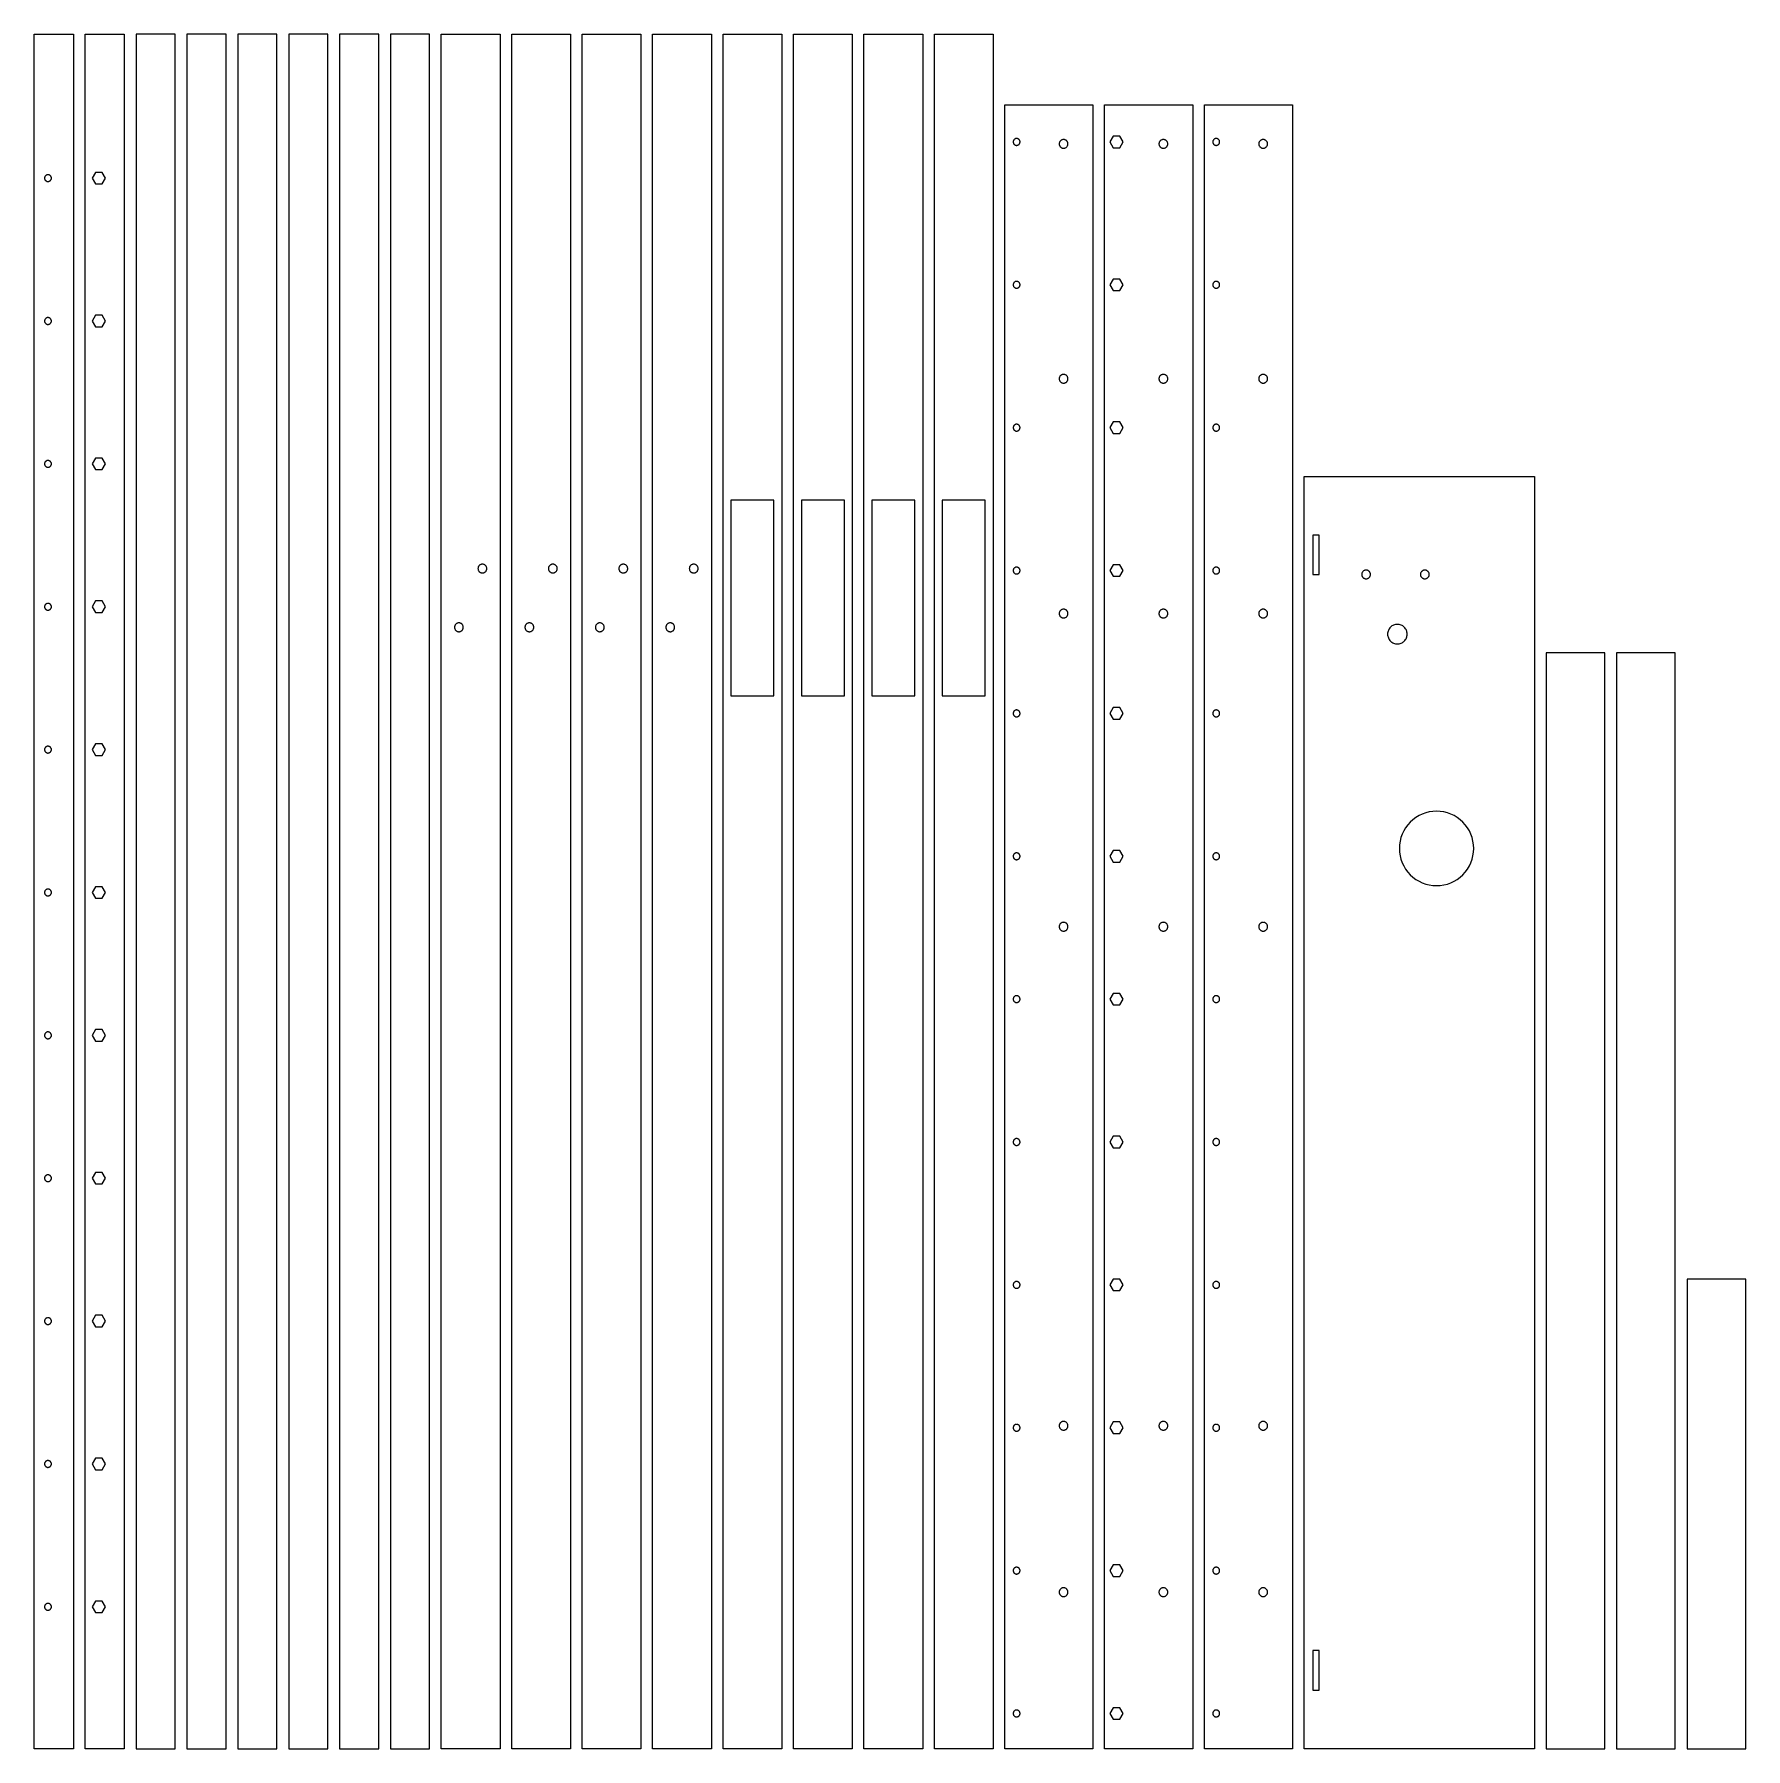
# Model space of a CAD drawing. Header units: millimetres. Extents: x 10 to 885, y 10 to 886.
import ezdxf

# ---------------------------------------------------------------- set-up
doc = ezdxf.new("R2010")
doc.units = ezdxf.units.MM

msp = doc.modelspace()

# ---------------------------------------------------------------- linework, layer by layer
at = {"color": 1}
for points in [[(30, 886), (30, 10), (10, 10), (10, 886), (30, 886)], [(56, 886), (56, 10), (36, 10), (36, 886), (56, 886)], [(82, 10), (82, 886), (62, 886), (62, 10), (82, 10)], [(108, 10), (108, 886), (88, 886), (88, 10), (108, 10)], [(134, 10), (134, 886), (114, 886), (114, 10), (134, 10)], [(160, 10), (160, 886), (140, 886), (140, 10), (160, 10)], [(186, 10), (186, 886), (166, 886), (166, 10), (186, 10)], [(212, 10), (212, 886), (192, 886), (192, 10), (212, 10)], [(218, 886), (248, 886), (248, 10), (218, 10), (218, 886)], [(254, 886), (284, 886), (284, 10), (254, 10), (254, 886)], [(290, 886), (320, 886), (320, 10), (290, 10), (290, 886)], [(326, 886), (356, 886), (356, 10), (326, 10), (326, 886)], [(362, 10), (362, 886), (392, 886), (392, 10), (362, 10)], [(398, 10), (398, 886), (428, 886), (428, 10), (398, 10)], [(434, 10), (434, 886), (464, 886), (464, 10), (434, 10)], [(470, 10), (470, 886), (500, 886), (500, 10), (470, 10)], [(506, 850), (551, 850), (551, 10), (506, 10), (506, 850)], [(557, 850), (602, 850), (602, 10), (557, 10), (557, 850)], [(608, 850), (653, 850), (653, 10), (608, 10), (608, 850)], [(513.35, 832.11), (513.24, 832.24), (513.11, 832.35), (512.97, 832.46), (512.82, 832.54), (512.67, 832.62), (512.51, 832.67), (512.34, 832.72), (512.17, 832.74), (512, 832.75), (511.83, 832.74), (511.66, 832.72), (511.49, 832.67), (511.33, 832.62), (511.18, 832.54), (511.03, 832.46), (510.89, 832.35), (510.76, 832.24), (510.65, 832.11), (510.54, 831.97), (510.46, 831.82), (510.38, 831.67), (510.33, 831.51), (510.28, 831.34), (510.26, 831.17), (510.25, 831), (510.26, 830.83), (510.28, 830.66), (510.33, 830.49), (510.38, 830.33), (510.46, 830.18), (510.54, 830.03), (510.65, 829.89), (510.76, 829.76), (510.89, 829.65), (511.03, 829.54), (511.18, 829.46), (511.33, 829.38), (511.49, 829.33), (511.66, 829.28), (511.83, 829.26), (512, 829.25), (512.17, 829.26), (512.34, 829.28), (512.51, 829.33), (512.67, 829.38), (512.82, 829.46), (512.97, 829.54), (513.11, 829.65), (513.24, 829.76), (513.35, 829.89), (513.46, 830.03), (513.54, 830.18), (513.62, 830.33), (513.67, 830.49), (513.72, 830.66), (513.74, 830.83), (513.75, 831), (513.74, 831.17), (513.72, 831.34), (513.67, 831.51), (513.62, 831.67), (513.54, 831.82), (513.46, 831.97), (513.35, 832.11)], [(538.24, 830.22), (538.21, 830.44), (538.15, 830.65), (538.08, 830.86), (537.98, 831.06), (537.87, 831.25), (537.74, 831.43), (537.59, 831.59), (537.43, 831.74), (537.25, 831.87), (537.06, 831.98), (536.86, 832.08), (536.65, 832.15), (536.44, 832.21), (536.22, 832.24), (536, 832.25), (535.78, 832.24), (535.56, 832.21), (535.35, 832.15), (535.14, 832.08), (534.94, 831.98), (534.75, 831.87), (534.57, 831.74), (534.41, 831.59), (534.26, 831.43), (534.13, 831.25), (534.02, 831.06), (533.92, 830.86), (533.85, 830.65), (533.79, 830.44), (533.76, 830.22), (533.75, 830), (533.76, 829.78), (533.79, 829.56), (533.85, 829.35), (533.92, 829.14), (534.02, 828.94), (534.13, 828.75), (534.26, 828.57), (534.41, 828.41), (534.57, 828.26), (534.75, 828.13), (534.94, 828.02), (535.14, 827.92), (535.35, 827.85), (535.56, 827.79), (535.78, 827.76), (536, 827.75), (536.22, 827.76), (536.44, 827.79), (536.65, 827.85), (536.86, 827.92), (537.06, 828.02), (537.25, 828.13), (537.43, 828.26), (537.59, 828.41), (537.74, 828.57), (537.87, 828.75), (537.98, 828.94), (538.08, 829.14), (538.15, 829.35), (538.21, 829.56), (538.24, 829.78), (538.25, 830), (538.24, 830.22)], [(564.7, 833.95), (561.3, 833.95), (559.59, 831), (561.3, 828.05), (564.7, 828.05), (566.41, 831), (564.7, 833.95)], [(589.24, 830.22), (589.21, 830.44), (589.15, 830.65), (589.08, 830.86), (588.98, 831.06), (588.87, 831.25), (588.74, 831.43), (588.59, 831.59), (588.43, 831.74), (588.25, 831.87), (588.06, 831.98), (587.86, 832.08), (587.65, 832.15), (587.44, 832.21), (587.22, 832.24), (587, 832.25), (586.78, 832.24), (586.56, 832.21), (586.35, 832.15), (586.14, 832.08), (585.94, 831.98), (585.75, 831.87), (585.57, 831.74), (585.41, 831.59), (585.26, 831.43), (585.13, 831.25), (585.02, 831.06), (584.92, 830.86), (584.85, 830.65), (584.79, 830.44), (584.76, 830.22), (584.75, 830), (584.76, 829.78), (584.79, 829.56), (584.85, 829.35), (584.92, 829.14), (585.02, 828.94), (585.13, 828.75), (585.26, 828.57), (585.41, 828.41), (585.57, 828.26), (585.75, 828.13), (585.94, 828.02), (586.14, 827.92), (586.35, 827.85), (586.56, 827.79), (586.78, 827.76), (587, 827.75), (587.22, 827.76), (587.44, 827.79), (587.65, 827.85), (587.86, 827.92), (588.06, 828.02), (588.25, 828.13), (588.43, 828.26), (588.59, 828.41), (588.74, 828.57), (588.87, 828.75), (588.98, 828.94), (589.08, 829.14), (589.15, 829.35), (589.21, 829.56), (589.24, 829.78), (589.25, 830), (589.24, 830.22)], [(615.35, 832.11), (615.24, 832.24), (615.11, 832.35), (614.97, 832.46), (614.82, 832.54), (614.67, 832.62), (614.51, 832.67), (614.34, 832.72), (614.17, 832.74), (614, 832.75), (613.83, 832.74), (613.66, 832.72), (613.49, 832.67), (613.33, 832.62), (613.18, 832.54), (613.03, 832.46), (612.89, 832.35), (612.76, 832.24), (612.65, 832.11), (612.54, 831.97), (612.46, 831.82), (612.38, 831.67), (612.33, 831.51), (612.28, 831.34), (612.26, 831.17), (612.25, 831), (612.26, 830.83), (612.28, 830.66), (612.33, 830.49), (612.38, 830.33), (612.46, 830.18), (612.54, 830.03), (612.65, 829.89), (612.76, 829.76), (612.89, 829.65), (613.03, 829.54), (613.18, 829.46), (613.33, 829.38), (613.49, 829.33), (613.66, 829.28), (613.83, 829.26), (614, 829.25), (614.17, 829.26), (614.34, 829.28), (614.51, 829.33), (614.67, 829.38), (614.82, 829.46), (614.97, 829.54), (615.11, 829.65), (615.24, 829.76), (615.35, 829.89), (615.46, 830.03), (615.54, 830.18), (615.62, 830.33), (615.67, 830.49), (615.72, 830.66), (615.74, 830.83), (615.75, 831), (615.74, 831.17), (615.72, 831.34), (615.67, 831.51), (615.62, 831.67), (615.54, 831.82), (615.46, 831.97), (615.35, 832.11)], [(640.24, 830.22), (640.21, 830.44), (640.15, 830.65), (640.08, 830.86), (639.98, 831.06), (639.87, 831.25), (639.74, 831.43), (639.59, 831.59), (639.43, 831.74), (639.25, 831.87), (639.06, 831.98), (638.86, 832.08), (638.65, 832.15), (638.44, 832.21), (638.22, 832.24), (638, 832.25), (637.78, 832.24), (637.56, 832.21), (637.35, 832.15), (637.14, 832.08), (636.94, 831.98), (636.75, 831.87), (636.57, 831.74), (636.41, 831.59), (636.26, 831.43), (636.13, 831.25), (636.02, 831.06), (635.92, 830.86), (635.85, 830.65), (635.79, 830.44), (635.76, 830.22), (635.75, 830), (635.76, 829.78), (635.79, 829.56), (635.85, 829.35), (635.92, 829.14), (636.02, 828.94), (636.13, 828.75), (636.26, 828.57), (636.41, 828.41), (636.57, 828.26), (636.75, 828.13), (636.94, 828.02), (637.14, 827.92), (637.35, 827.85), (637.56, 827.79), (637.78, 827.76), (638, 827.75), (638.22, 827.76), (638.44, 827.79), (638.65, 827.85), (638.86, 827.92), (639.06, 828.02), (639.25, 828.13), (639.43, 828.26), (639.59, 828.41), (639.74, 828.57), (639.87, 828.75), (639.98, 828.94), (640.08, 829.14), (640.15, 829.35), (640.21, 829.56), (640.24, 829.78), (640.25, 830), (640.24, 830.22)], [(44.7, 815.45), (41.3, 815.45), (39.59, 812.5), (41.3, 809.55), (44.7, 809.55), (46.41, 812.5), (44.7, 815.45)], [(18.74, 812.67), (18.72, 812.84), (18.67, 813.01), (18.62, 813.17), (18.54, 813.32), (18.46, 813.47), (18.35, 813.61), (18.24, 813.74), (18.11, 813.85), (17.97, 813.96), (17.82, 814.04), (17.67, 814.12), (17.51, 814.17), (17.34, 814.22), (17.17, 814.24), (17, 814.25), (16.83, 814.24), (16.66, 814.22), (16.49, 814.17), (16.33, 814.12), (16.18, 814.04), (16.03, 813.96), (15.89, 813.85), (15.76, 813.74), (15.65, 813.61), (15.54, 813.47), (15.46, 813.32), (15.38, 813.17), (15.33, 813.01), (15.28, 812.84), (15.26, 812.67), (15.25, 812.5), (15.26, 812.33), (15.28, 812.16), (15.33, 811.99), (15.38, 811.83), (15.46, 811.68), (15.54, 811.53), (15.65, 811.39), (15.76, 811.26), (15.89, 811.15), (16.03, 811.04), (16.18, 810.96), (16.33, 810.88), (16.49, 810.83), (16.66, 810.78), (16.83, 810.76), (17, 810.75), (17.17, 810.76), (17.34, 810.78), (17.51, 810.83), (17.67, 810.88), (17.82, 810.96), (17.97, 811.04), (18.11, 811.15), (18.24, 811.26), (18.35, 811.39), (18.46, 811.53), (18.54, 811.68), (18.62, 811.83), (18.67, 811.99), (18.72, 812.16), (18.74, 812.33), (18.75, 812.5), (18.74, 812.67)], [(513.24, 759.24), (513.11, 759.35), (512.97, 759.46), (512.82, 759.54), (512.67, 759.62), (512.51, 759.67), (512.34, 759.72), (512.17, 759.74), (512, 759.75), (511.83, 759.74), (511.66, 759.72), (511.49, 759.67), (511.33, 759.62), (511.18, 759.54), (511.03, 759.46), (510.89, 759.35), (510.76, 759.24), (510.65, 759.11), (510.54, 758.97), (510.46, 758.82), (510.38, 758.67), (510.33, 758.51), (510.28, 758.34), (510.26, 758.17), (510.25, 758), (510.26, 757.83), (510.28, 757.66), (510.33, 757.49), (510.38, 757.33), (510.46, 757.18), (510.54, 757.03), (510.65, 756.89), (510.76, 756.76), (510.89, 756.65), (511.03, 756.54), (511.18, 756.46), (511.33, 756.38), (511.49, 756.33), (511.66, 756.28), (511.83, 756.26), (512, 756.25), (512.17, 756.26), (512.34, 756.28), (512.51, 756.33), (512.67, 756.38), (512.82, 756.46), (512.97, 756.54), (513.11, 756.65), (513.24, 756.76), (513.35, 756.89), (513.46, 757.03), (513.54, 757.18), (513.62, 757.33), (513.67, 757.49), (513.72, 757.66), (513.74, 757.83), (513.75, 758), (513.74, 758.17), (513.72, 758.34), (513.67, 758.51), (513.62, 758.67), (513.54, 758.82), (513.46, 758.97), (513.35, 759.11), (513.24, 759.24)], [(561.3, 760.95), (559.59, 758), (561.3, 755.05), (564.7, 755.05), (566.41, 758), (564.7, 760.95), (561.3, 760.95)], [(615.24, 759.24), (615.11, 759.35), (614.97, 759.46), (614.82, 759.54), (614.67, 759.62), (614.51, 759.67), (614.34, 759.72), (614.17, 759.74), (614, 759.75), (613.83, 759.74), (613.66, 759.72), (613.49, 759.67), (613.33, 759.62), (613.18, 759.54), (613.03, 759.46), (612.89, 759.35), (612.76, 759.24), (612.65, 759.11), (612.54, 758.97), (612.46, 758.82), (612.38, 758.67), (612.33, 758.51), (612.28, 758.34), (612.26, 758.17), (612.25, 758), (612.26, 757.83), (612.28, 757.66), (612.33, 757.49), (612.38, 757.33), (612.46, 757.18), (612.54, 757.03), (612.65, 756.89), (612.76, 756.76), (612.89, 756.65), (613.03, 756.54), (613.18, 756.46), (613.33, 756.38), (613.49, 756.33), (613.66, 756.28), (613.83, 756.26), (614, 756.25), (614.17, 756.26), (614.34, 756.28), (614.51, 756.33), (614.67, 756.38), (614.82, 756.46), (614.97, 756.54), (615.11, 756.65), (615.24, 756.76), (615.35, 756.89), (615.46, 757.03), (615.54, 757.18), (615.62, 757.33), (615.67, 757.49), (615.72, 757.66), (615.74, 757.83), (615.75, 758), (615.74, 758.17), (615.72, 758.34), (615.67, 758.51), (615.62, 758.67), (615.54, 758.82), (615.46, 758.97), (615.35, 759.11), (615.24, 759.24)], [(18.72, 739.84), (18.67, 740.01), (18.62, 740.17), (18.54, 740.32), (18.46, 740.47), (18.35, 740.61), (18.24, 740.74), (18.11, 740.85), (17.97, 740.96), (17.82, 741.04), (17.67, 741.12), (17.51, 741.17), (17.34, 741.22), (17.17, 741.24), (17, 741.25), (16.83, 741.24), (16.66, 741.22), (16.49, 741.17), (16.33, 741.12), (16.18, 741.04), (16.03, 740.96), (15.89, 740.85), (15.76, 740.74), (15.65, 740.61), (15.54, 740.47), (15.46, 740.32), (15.38, 740.17), (15.33, 740.01), (15.28, 739.84), (15.26, 739.67), (15.25, 739.5), (15.26, 739.33), (15.28, 739.16), (15.33, 738.99), (15.38, 738.83), (15.46, 738.68), (15.54, 738.53), (15.65, 738.39), (15.76, 738.26), (15.89, 738.15), (16.03, 738.04), (16.18, 737.96), (16.33, 737.88), (16.49, 737.83), (16.66, 737.78), (16.83, 737.76), (17, 737.75), (17.17, 737.76), (17.34, 737.78), (17.51, 737.83), (17.67, 737.88), (17.82, 737.96), (17.97, 738.04), (18.11, 738.15), (18.24, 738.26), (18.35, 738.39), (18.46, 738.53), (18.54, 738.68), (18.62, 738.83), (18.67, 738.99), (18.72, 739.16), (18.74, 739.33), (18.75, 739.5), (18.74, 739.67), (18.72, 739.84)], [(41.3, 742.45), (39.59, 739.5), (41.3, 736.55), (44.7, 736.55), (46.41, 739.5), (44.7, 742.45), (41.3, 742.45)], [(538.21, 710.44), (538.15, 710.65), (538.08, 710.86), (537.98, 711.06), (537.87, 711.25), (537.74, 711.43), (537.59, 711.59), (537.43, 711.74), (537.25, 711.87), (537.06, 711.98), (536.86, 712.08), (536.65, 712.15), (536.44, 712.21), (536.22, 712.24), (536, 712.25), (535.78, 712.24), (535.56, 712.21), (535.35, 712.15), (535.14, 712.08), (534.94, 711.98), (534.75, 711.87), (534.57, 711.74), (534.41, 711.59), (534.26, 711.43), (534.13, 711.25), (534.02, 711.06), (533.92, 710.86), (533.85, 710.65), (533.79, 710.44), (533.76, 710.22), (533.75, 710), (533.76, 709.78), (533.79, 709.56), (533.85, 709.35), (533.92, 709.14), (534.02, 708.94), (534.13, 708.75), (534.26, 708.57), (534.41, 708.41), (534.57, 708.26), (534.75, 708.13), (534.94, 708.02), (535.14, 707.92), (535.35, 707.85), (535.56, 707.79), (535.78, 707.76), (536, 707.75), (536.22, 707.76), (536.44, 707.79), (536.65, 707.85), (536.86, 707.92), (537.06, 708.02), (537.25, 708.13), (537.43, 708.26), (537.59, 708.41), (537.74, 708.57), (537.87, 708.75), (537.98, 708.94), (538.08, 709.14), (538.15, 709.35), (538.21, 709.56), (538.24, 709.78), (538.25, 710), (538.24, 710.22), (538.21, 710.44)], [(589.21, 710.44), (589.15, 710.65), (589.08, 710.86), (588.98, 711.06), (588.87, 711.25), (588.74, 711.43), (588.59, 711.59), (588.43, 711.74), (588.25, 711.87), (588.06, 711.98), (587.86, 712.08), (587.65, 712.15), (587.44, 712.21), (587.22, 712.24), (587, 712.25), (586.78, 712.24), (586.56, 712.21), (586.35, 712.15), (586.14, 712.08), (585.94, 711.98), (585.75, 711.87), (585.57, 711.74), (585.41, 711.59), (585.26, 711.43), (585.13, 711.25), (585.02, 711.06), (584.92, 710.86), (584.85, 710.65), (584.79, 710.44), (584.76, 710.22), (584.75, 710), (584.76, 709.78), (584.79, 709.56), (584.85, 709.35), (584.92, 709.14), (585.02, 708.94), (585.13, 708.75), (585.26, 708.57), (585.41, 708.41), (585.57, 708.26), (585.75, 708.13), (585.94, 708.02), (586.14, 707.92), (586.35, 707.85), (586.56, 707.79), (586.78, 707.76), (587, 707.75), (587.22, 707.76), (587.44, 707.79), (587.65, 707.85), (587.86, 707.92), (588.06, 708.02), (588.25, 708.13), (588.43, 708.26), (588.59, 708.41), (588.74, 708.57), (588.87, 708.75), (588.98, 708.94), (589.08, 709.14), (589.15, 709.35), (589.21, 709.56), (589.24, 709.78), (589.25, 710), (589.24, 710.22), (589.21, 710.44)], [(640.21, 710.44), (640.15, 710.65), (640.08, 710.86), (639.98, 711.06), (639.87, 711.25), (639.74, 711.43), (639.59, 711.59), (639.43, 711.74), (639.25, 711.87), (639.06, 711.98), (638.86, 712.08), (638.65, 712.15), (638.44, 712.21), (638.22, 712.24), (638, 712.25), (637.78, 712.24), (637.56, 712.21), (637.35, 712.15), (637.14, 712.08), (636.94, 711.98), (636.75, 711.87), (636.57, 711.74), (636.41, 711.59), (636.26, 711.43), (636.13, 711.25), (636.02, 711.06), (635.92, 710.86), (635.85, 710.65), (635.79, 710.44), (635.76, 710.22), (635.75, 710), (635.76, 709.78), (635.79, 709.56), (635.85, 709.35), (635.92, 709.14), (636.02, 708.94), (636.13, 708.75), (636.26, 708.57), (636.41, 708.41), (636.57, 708.26), (636.75, 708.13), (636.94, 708.02), (637.14, 707.92), (637.35, 707.85), (637.56, 707.79), (637.78, 707.76), (638, 707.75), (638.22, 707.76), (638.44, 707.79), (638.65, 707.85), (638.86, 707.92), (639.06, 708.02), (639.25, 708.13), (639.43, 708.26), (639.59, 708.41), (639.74, 708.57), (639.87, 708.75), (639.98, 708.94), (640.08, 709.14), (640.15, 709.35), (640.21, 709.56), (640.24, 709.78), (640.25, 710), (640.24, 710.22), (640.21, 710.44)], [(513.11, 686.35), (512.97, 686.46), (512.82, 686.54), (512.67, 686.62), (512.51, 686.67), (512.34, 686.72), (512.17, 686.74), (512, 686.75), (511.83, 686.74), (511.66, 686.72), (511.49, 686.67), (511.33, 686.62), (511.18, 686.54), (511.03, 686.46), (510.89, 686.35), (510.76, 686.24), (510.65, 686.11), (510.54, 685.97), (510.46, 685.82), (510.38, 685.67), (510.33, 685.51), (510.28, 685.34), (510.26, 685.17), (510.25, 685), (510.26, 684.83), (510.28, 684.66), (510.33, 684.49), (510.38, 684.33), (510.46, 684.18), (510.54, 684.03), (510.65, 683.89), (510.76, 683.76), (510.89, 683.65), (511.03, 683.54), (511.18, 683.46), (511.33, 683.38), (511.49, 683.33), (511.66, 683.28), (511.83, 683.26), (512, 683.25), (512.17, 683.26), (512.34, 683.28), (512.51, 683.33), (512.67, 683.38), (512.82, 683.46), (512.97, 683.54), (513.11, 683.65), (513.24, 683.76), (513.35, 683.89), (513.46, 684.03), (513.54, 684.18), (513.62, 684.33), (513.67, 684.49), (513.72, 684.66), (513.74, 684.83), (513.75, 685), (513.74, 685.17), (513.72, 685.34), (513.67, 685.51), (513.62, 685.67), (513.54, 685.82), (513.46, 685.97), (513.35, 686.11), (513.24, 686.24), (513.11, 686.35)], [(559.59, 685), (561.3, 682.05), (564.7, 682.05), (566.41, 685), (564.7, 687.95), (561.3, 687.95), (559.59, 685)], [(615.11, 686.35), (614.97, 686.46), (614.82, 686.54), (614.67, 686.62), (614.51, 686.67), (614.34, 686.72), (614.17, 686.74), (614, 686.75), (613.83, 686.74), (613.66, 686.72), (613.49, 686.67), (613.33, 686.62), (613.18, 686.54), (613.03, 686.46), (612.89, 686.35), (612.76, 686.24), (612.65, 686.11), (612.54, 685.97), (612.46, 685.82), (612.38, 685.67), (612.33, 685.51), (612.28, 685.34), (612.26, 685.17), (612.25, 685), (612.26, 684.83), (612.28, 684.66), (612.33, 684.49), (612.38, 684.33), (612.46, 684.18), (612.54, 684.03), (612.65, 683.89), (612.76, 683.76), (612.89, 683.65), (613.03, 683.54), (613.18, 683.46), (613.33, 683.38), (613.49, 683.33), (613.66, 683.28), (613.83, 683.26), (614, 683.25), (614.17, 683.26), (614.34, 683.28), (614.51, 683.33), (614.67, 683.38), (614.82, 683.46), (614.97, 683.54), (615.11, 683.65), (615.24, 683.76), (615.35, 683.89), (615.46, 684.03), (615.54, 684.18), (615.62, 684.33), (615.67, 684.49), (615.72, 684.66), (615.74, 684.83), (615.75, 685), (615.74, 685.17), (615.72, 685.34), (615.67, 685.51), (615.62, 685.67), (615.54, 685.82), (615.46, 685.97), (615.35, 686.11), (615.24, 686.24), (615.11, 686.35)], [(18.67, 667.01), (18.62, 667.17), (18.54, 667.32), (18.46, 667.47), (18.35, 667.61), (18.24, 667.74), (18.11, 667.85), (17.97, 667.96), (17.82, 668.04), (17.67, 668.12), (17.51, 668.17), (17.34, 668.22), (17.17, 668.24), (17, 668.25), (16.83, 668.24), (16.66, 668.22), (16.49, 668.17), (16.33, 668.12), (16.18, 668.04), (16.03, 667.96), (15.89, 667.85), (15.76, 667.74), (15.65, 667.61), (15.54, 667.47), (15.46, 667.32), (15.38, 667.17), (15.33, 667.01), (15.28, 666.84), (15.26, 666.67), (15.25, 666.5), (15.26, 666.33), (15.28, 666.16), (15.33, 665.99), (15.38, 665.83), (15.46, 665.68), (15.54, 665.53), (15.65, 665.39), (15.76, 665.26), (15.89, 665.15), (16.03, 665.04), (16.18, 664.96), (16.33, 664.88), (16.49, 664.83), (16.66, 664.78), (16.83, 664.76), (17, 664.75), (17.17, 664.76), (17.34, 664.78), (17.51, 664.83), (17.67, 664.88), (17.82, 664.96), (17.97, 665.04), (18.11, 665.15), (18.24, 665.26), (18.35, 665.39), (18.46, 665.53), (18.54, 665.68), (18.62, 665.83), (18.67, 665.99), (18.72, 666.16), (18.74, 666.33), (18.75, 666.5), (18.74, 666.67), (18.72, 666.84), (18.67, 667.01)], [(39.59, 666.5), (41.3, 663.55), (44.7, 663.55), (46.41, 666.5), (44.7, 669.45), (41.3, 669.45), (39.59, 666.5)], [(659, 660), (776.6, 660), (776.6, 10), (659, 10), (659, 660)], [(388, 648), (366, 648), (366, 548), (388, 548), (388, 648)], [(424, 648), (402, 648), (402, 548), (424, 548), (424, 648)], [(460, 648), (438, 648), (438, 548), (460, 548), (460, 648)], [(496, 648), (474, 648), (474, 548), (496, 548), (496, 648)], [(666.6, 630.1), (663.4, 630.1), (663.4, 609.9), (666.6, 609.9), (666.6, 630.1)], [(241.24, 613.22), (241.21, 613.44), (241.15, 613.65), (241.08, 613.86), (240.98, 614.06), (240.87, 614.25), (240.74, 614.43), (240.59, 614.59), (240.43, 614.74), (240.25, 614.87), (240.06, 614.98), (239.86, 615.08), (239.65, 615.15), (239.44, 615.21), (239.22, 615.24), (239, 615.25), (238.78, 615.24), (238.56, 615.21), (238.35, 615.15), (238.14, 615.08), (237.94, 614.98), (237.75, 614.87), (237.57, 614.74), (237.41, 614.59), (237.26, 614.43), (237.13, 614.25), (237.02, 614.06), (236.92, 613.86), (236.85, 613.65), (236.79, 613.44), (236.76, 613.22), (236.75, 613), (236.76, 612.78), (236.79, 612.56), (236.85, 612.35), (236.92, 612.14), (237.02, 611.94), (237.13, 611.75), (237.26, 611.57), (237.41, 611.41), (237.57, 611.26), (237.75, 611.13), (237.94, 611.02), (238.14, 610.92), (238.35, 610.85), (238.56, 610.79), (238.78, 610.76), (239, 610.75), (239.22, 610.76), (239.44, 610.79), (239.65, 610.85), (239.86, 610.92), (240.06, 611.02), (240.25, 611.13), (240.43, 611.26), (240.59, 611.41), (240.74, 611.57), (240.87, 611.75), (240.98, 611.94), (241.08, 612.14), (241.15, 612.35), (241.21, 612.56), (241.24, 612.78), (241.25, 613), (241.24, 613.22)], [(277.24, 613.22), (277.21, 613.44), (277.15, 613.65), (277.08, 613.86), (276.98, 614.06), (276.87, 614.25), (276.74, 614.43), (276.59, 614.59), (276.43, 614.74), (276.25, 614.87), (276.06, 614.98), (275.86, 615.08), (275.65, 615.15), (275.44, 615.21), (275.22, 615.24), (275, 615.25), (274.78, 615.24), (274.56, 615.21), (274.35, 615.15), (274.14, 615.08), (273.94, 614.98), (273.75, 614.87), (273.57, 614.74), (273.41, 614.59), (273.26, 614.43), (273.13, 614.25), (273.02, 614.06), (272.92, 613.86), (272.85, 613.65), (272.79, 613.44), (272.76, 613.22), (272.75, 613), (272.76, 612.78), (272.79, 612.56), (272.85, 612.35), (272.92, 612.14), (273.02, 611.94), (273.13, 611.75), (273.26, 611.57), (273.41, 611.41), (273.57, 611.26), (273.75, 611.13), (273.94, 611.02), (274.14, 610.92), (274.35, 610.85), (274.56, 610.79), (274.78, 610.76), (275, 610.75), (275.22, 610.76), (275.44, 610.79), (275.65, 610.85), (275.86, 610.92), (276.06, 611.02), (276.25, 611.13), (276.43, 611.26), (276.59, 611.41), (276.74, 611.57), (276.87, 611.75), (276.98, 611.94), (277.08, 612.14), (277.15, 612.35), (277.21, 612.56), (277.24, 612.78), (277.25, 613), (277.24, 613.22)], [(313.24, 613.22), (313.21, 613.44), (313.15, 613.65), (313.08, 613.86), (312.98, 614.06), (312.87, 614.25), (312.74, 614.43), (312.59, 614.59), (312.43, 614.74), (312.25, 614.87), (312.06, 614.98), (311.86, 615.08), (311.65, 615.15), (311.44, 615.21), (311.22, 615.24), (311, 615.25), (310.78, 615.24), (310.56, 615.21), (310.35, 615.15), (310.14, 615.08), (309.94, 614.98), (309.75, 614.87), (309.57, 614.74), (309.41, 614.59), (309.26, 614.43), (309.13, 614.25), (309.02, 614.06), (308.92, 613.86), (308.85, 613.65), (308.79, 613.44), (308.76, 613.22), (308.75, 613), (308.76, 612.78), (308.79, 612.56), (308.85, 612.35), (308.92, 612.14), (309.02, 611.94), (309.13, 611.75), (309.26, 611.57), (309.41, 611.41), (309.57, 611.26), (309.75, 611.13), (309.94, 611.02), (310.14, 610.92), (310.35, 610.85), (310.56, 610.79), (310.78, 610.76), (311, 610.75), (311.22, 610.76), (311.44, 610.79), (311.65, 610.85), (311.86, 610.92), (312.06, 611.02), (312.25, 611.13), (312.43, 611.26), (312.59, 611.41), (312.74, 611.57), (312.87, 611.75), (312.98, 611.94), (313.08, 612.14), (313.15, 612.35), (313.21, 612.56), (313.24, 612.78), (313.25, 613), (313.24, 613.22)], [(349.24, 613.22), (349.21, 613.44), (349.15, 613.65), (349.08, 613.86), (348.98, 614.06), (348.87, 614.25), (348.74, 614.43), (348.59, 614.59), (348.43, 614.74), (348.25, 614.87), (348.06, 614.98), (347.86, 615.08), (347.65, 615.15), (347.44, 615.21), (347.22, 615.24), (347, 615.25), (346.78, 615.24), (346.56, 615.21), (346.35, 615.15), (346.14, 615.08), (345.94, 614.98), (345.75, 614.87), (345.57, 614.74), (345.41, 614.59), (345.26, 614.43), (345.13, 614.25), (345.02, 614.06), (344.92, 613.86), (344.85, 613.65), (344.79, 613.44), (344.76, 613.22), (344.75, 613), (344.76, 612.78), (344.79, 612.56), (344.85, 612.35), (344.92, 612.14), (345.02, 611.94), (345.13, 611.75), (345.26, 611.57), (345.41, 611.41), (345.57, 611.26), (345.75, 611.13), (345.94, 611.02), (346.14, 610.92), (346.35, 610.85), (346.56, 610.79), (346.78, 610.76), (347, 610.75), (347.22, 610.76), (347.44, 610.79), (347.65, 610.85), (347.86, 610.92), (348.06, 611.02), (348.25, 611.13), (348.43, 611.26), (348.59, 611.41), (348.74, 611.57), (348.87, 611.75), (348.98, 611.94), (349.08, 612.14), (349.15, 612.35), (349.21, 612.56), (349.24, 612.78), (349.25, 613), (349.24, 613.22)], [(512.97, 613.46), (512.82, 613.54), (512.67, 613.62), (512.51, 613.67), (512.34, 613.72), (512.17, 613.74), (512, 613.75), (511.83, 613.74), (511.66, 613.72), (511.49, 613.67), (511.33, 613.62), (511.18, 613.54), (511.03, 613.46), (510.89, 613.35), (510.76, 613.24), (510.65, 613.11), (510.54, 612.97), (510.46, 612.82), (510.38, 612.67), (510.33, 612.51), (510.28, 612.34), (510.26, 612.17), (510.25, 612), (510.26, 611.83), (510.28, 611.66), (510.33, 611.49), (510.38, 611.33), (510.46, 611.18), (510.54, 611.03), (510.65, 610.89), (510.76, 610.76), (510.89, 610.65), (511.03, 610.54), (511.18, 610.46), (511.33, 610.38), (511.49, 610.33), (511.66, 610.28), (511.83, 610.26), (512, 610.25), (512.17, 610.26), (512.34, 610.28), (512.51, 610.33), (512.67, 610.38), (512.82, 610.46), (512.97, 610.54), (513.11, 610.65), (513.24, 610.76), (513.35, 610.89), (513.46, 611.03), (513.54, 611.18), (513.62, 611.33), (513.67, 611.49), (513.72, 611.66), (513.74, 611.83), (513.75, 612), (513.74, 612.17), (513.72, 612.34), (513.67, 612.51), (513.62, 612.67), (513.54, 612.82), (513.46, 612.97), (513.35, 613.11), (513.24, 613.24), (513.11, 613.35), (512.97, 613.46)], [(561.3, 609.05), (564.7, 609.05), (566.41, 612), (564.7, 614.95), (561.3, 614.95), (559.59, 612), (561.3, 609.05)], [(614.97, 613.46), (614.82, 613.54), (614.67, 613.62), (614.51, 613.67), (614.34, 613.72), (614.17, 613.74), (614, 613.75), (613.83, 613.74), (613.66, 613.72), (613.49, 613.67), (613.33, 613.62), (613.18, 613.54), (613.03, 613.46), (612.89, 613.35), (612.76, 613.24), (612.65, 613.11), (612.54, 612.97), (612.46, 612.82), (612.38, 612.67), (612.33, 612.51), (612.28, 612.34), (612.26, 612.17), (612.25, 612), (612.26, 611.83), (612.28, 611.66), (612.33, 611.49), (612.38, 611.33), (612.46, 611.18), (612.54, 611.03), (612.65, 610.89), (612.76, 610.76), (612.89, 610.65), (613.03, 610.54), (613.18, 610.46), (613.33, 610.38), (613.49, 610.33), (613.66, 610.28), (613.83, 610.26), (614, 610.25), (614.17, 610.26), (614.34, 610.28), (614.51, 610.33), (614.67, 610.38), (614.82, 610.46), (614.97, 610.54), (615.11, 610.65), (615.24, 610.76), (615.35, 610.89), (615.46, 611.03), (615.54, 611.18), (615.62, 611.33), (615.67, 611.49), (615.72, 611.66), (615.74, 611.83), (615.75, 612), (615.74, 612.17), (615.72, 612.34), (615.67, 612.51), (615.62, 612.67), (615.54, 612.82), (615.46, 612.97), (615.35, 613.11), (615.24, 613.24), (615.11, 613.35), (614.97, 613.46)], [(692.47, 611.25), (692.34, 611.43), (692.19, 611.59), (692.03, 611.74), (691.85, 611.87), (691.66, 611.98), (691.46, 612.08), (691.25, 612.15), (691.04, 612.21), (690.82, 612.24), (690.6, 612.25), (690.38, 612.24), (690.16, 612.21), (689.95, 612.15), (689.74, 612.08), (689.54, 611.98), (689.35, 611.87), (689.17, 611.74), (689.01, 611.59), (688.86, 611.43), (688.73, 611.25), (688.62, 611.06), (688.52, 610.86), (688.45, 610.65), (688.39, 610.44), (688.36, 610.22), (688.35, 610), (688.36, 609.78), (688.39, 609.56), (688.45, 609.35), (688.52, 609.14), (688.62, 608.94), (688.73, 608.75), (688.86, 608.57), (689.01, 608.41), (689.17, 608.26), (689.35, 608.13), (689.54, 608.02), (689.74, 607.92), (689.95, 607.85), (690.16, 607.79), (690.38, 607.76), (690.6, 607.75), (690.82, 607.76), (691.04, 607.79), (691.25, 607.85), (691.46, 607.92), (691.66, 608.02), (691.85, 608.13), (692.03, 608.26), (692.19, 608.41), (692.34, 608.57), (692.47, 608.75), (692.58, 608.94), (692.68, 609.14), (692.75, 609.35), (692.81, 609.56), (692.84, 609.78), (692.85, 610), (692.84, 610.22), (692.81, 610.44), (692.75, 610.65), (692.68, 610.86), (692.58, 611.06), (692.47, 611.25)], [(722.58, 611.06), (722.47, 611.25), (722.34, 611.43), (722.19, 611.59), (722.03, 611.74), (721.85, 611.87), (721.66, 611.98), (721.46, 612.08), (721.25, 612.15), (721.04, 612.21), (720.82, 612.24), (720.6, 612.25), (720.38, 612.24), (720.16, 612.21), (719.95, 612.15), (719.74, 612.08), (719.54, 611.98), (719.35, 611.87), (719.17, 611.74), (719.01, 611.59), (718.86, 611.43), (718.73, 611.25), (718.62, 611.06), (718.52, 610.86), (718.45, 610.65), (718.39, 610.44), (718.36, 610.22), (718.35, 610), (718.36, 609.78), (718.39, 609.56), (718.45, 609.35), (718.52, 609.14), (718.62, 608.94), (718.73, 608.75), (718.86, 608.57), (719.01, 608.41), (719.17, 608.26), (719.35, 608.13), (719.54, 608.02), (719.74, 607.92), (719.95, 607.85), (720.16, 607.79), (720.38, 607.76), (720.6, 607.75), (720.82, 607.76), (721.04, 607.79), (721.25, 607.85), (721.46, 607.92), (721.66, 608.02), (721.85, 608.13), (722.03, 608.26), (722.19, 608.41), (722.34, 608.57), (722.47, 608.75), (722.58, 608.94), (722.68, 609.14), (722.75, 609.35), (722.81, 609.56), (722.84, 609.78), (722.85, 610), (722.84, 610.22), (722.81, 610.44), (722.75, 610.65), (722.68, 610.86), (722.58, 611.06)], [(41.3, 590.55), (44.7, 590.55), (46.41, 593.5), (44.7, 596.45), (41.3, 596.45), (39.59, 593.5), (41.3, 590.55)], [(18.62, 594.17), (18.54, 594.32), (18.46, 594.47), (18.35, 594.61), (18.24, 594.74), (18.11, 594.85), (17.97, 594.96), (17.82, 595.04), (17.67, 595.12), (17.51, 595.17), (17.34, 595.22), (17.17, 595.24), (17, 595.25), (16.83, 595.24), (16.66, 595.22), (16.49, 595.17), (16.33, 595.12), (16.18, 595.04), (16.03, 594.96), (15.89, 594.85), (15.76, 594.74), (15.65, 594.61), (15.54, 594.47), (15.46, 594.32), (15.38, 594.17), (15.33, 594.01), (15.28, 593.84), (15.26, 593.67), (15.25, 593.5), (15.26, 593.33), (15.28, 593.16), (15.33, 592.99), (15.38, 592.83), (15.46, 592.68), (15.54, 592.53), (15.65, 592.39), (15.76, 592.26), (15.89, 592.15), (16.03, 592.04), (16.18, 591.96), (16.33, 591.88), (16.49, 591.83), (16.66, 591.78), (16.83, 591.76), (17, 591.75), (17.17, 591.76), (17.34, 591.78), (17.51, 591.83), (17.67, 591.88), (17.82, 591.96), (17.97, 592.04), (18.11, 592.15), (18.24, 592.26), (18.35, 592.39), (18.46, 592.53), (18.54, 592.68), (18.62, 592.83), (18.67, 592.99), (18.72, 593.16), (18.74, 593.33), (18.75, 593.5), (18.74, 593.67), (18.72, 593.84), (18.67, 594.01), (18.62, 594.17)], [(538.15, 590.65), (538.08, 590.86), (537.98, 591.06), (537.87, 591.25), (537.74, 591.43), (537.59, 591.59), (537.43, 591.74), (537.25, 591.87), (537.06, 591.98), (536.86, 592.08), (536.65, 592.15), (536.44, 592.21), (536.22, 592.24), (536, 592.25), (535.78, 592.24), (535.56, 592.21), (535.35, 592.15), (535.14, 592.08), (534.94, 591.98), (534.75, 591.87), (534.57, 591.74), (534.41, 591.59), (534.26, 591.43), (534.13, 591.25), (534.02, 591.06), (533.92, 590.86), (533.85, 590.65), (533.79, 590.44), (533.76, 590.22), (533.75, 590), (533.76, 589.78), (533.79, 589.56), (533.85, 589.35), (533.92, 589.14), (534.02, 588.94), (534.13, 588.75), (534.26, 588.57), (534.41, 588.41), (534.57, 588.26), (534.75, 588.13), (534.94, 588.02), (535.14, 587.92), (535.35, 587.85), (535.56, 587.79), (535.78, 587.76), (536, 587.75), (536.22, 587.76), (536.44, 587.79), (536.65, 587.85), (536.86, 587.92), (537.06, 588.02), (537.25, 588.13), (537.43, 588.26), (537.59, 588.41), (537.74, 588.57), (537.87, 588.75), (537.98, 588.94), (538.08, 589.14), (538.15, 589.35), (538.21, 589.56), (538.24, 589.78), (538.25, 590), (538.24, 590.22), (538.21, 590.44), (538.15, 590.65)], [(589.15, 590.65), (589.08, 590.86), (588.98, 591.06), (588.87, 591.25), (588.74, 591.43), (588.59, 591.59), (588.43, 591.74), (588.25, 591.87), (588.06, 591.98), (587.86, 592.08), (587.65, 592.15), (587.44, 592.21), (587.22, 592.24), (587, 592.25), (586.78, 592.24), (586.56, 592.21), (586.35, 592.15), (586.14, 592.08), (585.94, 591.98), (585.75, 591.87), (585.57, 591.74), (585.41, 591.59), (585.26, 591.43), (585.13, 591.25), (585.02, 591.06), (584.92, 590.86), (584.85, 590.65), (584.79, 590.44), (584.76, 590.22), (584.75, 590), (584.76, 589.78), (584.79, 589.56), (584.85, 589.35), (584.92, 589.14), (585.02, 588.94), (585.13, 588.75), (585.26, 588.57), (585.41, 588.41), (585.57, 588.26), (585.75, 588.13), (585.94, 588.02), (586.14, 587.92), (586.35, 587.85), (586.56, 587.79), (586.78, 587.76), (587, 587.75), (587.22, 587.76), (587.44, 587.79), (587.65, 587.85), (587.86, 587.92), (588.06, 588.02), (588.25, 588.13), (588.43, 588.26), (588.59, 588.41), (588.74, 588.57), (588.87, 588.75), (588.98, 588.94), (589.08, 589.14), (589.15, 589.35), (589.21, 589.56), (589.24, 589.78), (589.25, 590), (589.24, 590.22), (589.21, 590.44), (589.15, 590.65)], [(640.15, 590.65), (640.08, 590.86), (639.98, 591.06), (639.87, 591.25), (639.74, 591.43), (639.59, 591.59), (639.43, 591.74), (639.25, 591.87), (639.06, 591.98), (638.86, 592.08), (638.65, 592.15), (638.44, 592.21), (638.22, 592.24), (638, 592.25), (637.78, 592.24), (637.56, 592.21), (637.35, 592.15), (637.14, 592.08), (636.94, 591.98), (636.75, 591.87), (636.57, 591.74), (636.41, 591.59), (636.26, 591.43), (636.13, 591.25), (636.02, 591.06), (635.92, 590.86), (635.85, 590.65), (635.79, 590.44), (635.76, 590.22), (635.75, 590), (635.76, 589.78), (635.79, 589.56), (635.85, 589.35), (635.92, 589.14), (636.02, 588.94), (636.13, 588.75), (636.26, 588.57), (636.41, 588.41), (636.57, 588.26), (636.75, 588.13), (636.94, 588.02), (637.14, 587.92), (637.35, 587.85), (637.56, 587.79), (637.78, 587.76), (638, 587.75), (638.22, 587.76), (638.44, 587.79), (638.65, 587.85), (638.86, 587.92), (639.06, 588.02), (639.25, 588.13), (639.43, 588.26), (639.59, 588.41), (639.74, 588.57), (639.87, 588.75), (639.98, 588.94), (640.08, 589.14), (640.15, 589.35), (640.21, 589.56), (640.24, 589.78), (640.25, 590), (640.24, 590.22), (640.21, 590.44), (640.15, 590.65)], [(229.21, 583.44), (229.15, 583.65), (229.08, 583.86), (228.98, 584.06), (228.87, 584.25), (228.74, 584.43), (228.59, 584.59), (228.43, 584.74), (228.25, 584.87), (228.06, 584.98), (227.86, 585.08), (227.65, 585.15), (227.44, 585.21), (227.22, 585.24), (227, 585.25), (226.78, 585.24), (226.56, 585.21), (226.35, 585.15), (226.14, 585.08), (225.94, 584.98), (225.75, 584.87), (225.57, 584.74), (225.41, 584.59), (225.26, 584.43), (225.13, 584.25), (225.02, 584.06), (224.92, 583.86), (224.85, 583.65), (224.79, 583.44), (224.76, 583.22), (224.75, 583), (224.76, 582.78), (224.79, 582.56), (224.85, 582.35), (224.92, 582.14), (225.02, 581.94), (225.13, 581.75), (225.26, 581.57), (225.41, 581.41), (225.57, 581.26), (225.75, 581.13), (225.94, 581.02), (226.14, 580.92), (226.35, 580.85), (226.56, 580.79), (226.78, 580.76), (227, 580.75), (227.22, 580.76), (227.44, 580.79), (227.65, 580.85), (227.86, 580.92), (228.06, 581.02), (228.25, 581.13), (228.43, 581.26), (228.59, 581.41), (228.74, 581.57), (228.87, 581.75), (228.98, 581.94), (229.08, 582.14), (229.15, 582.35), (229.21, 582.56), (229.24, 582.78), (229.25, 583), (229.24, 583.22), (229.21, 583.44)], [(265.21, 583.44), (265.15, 583.65), (265.08, 583.86), (264.98, 584.06), (264.87, 584.25), (264.74, 584.43), (264.59, 584.59), (264.43, 584.74), (264.25, 584.87), (264.06, 584.98), (263.86, 585.08), (263.65, 585.15), (263.44, 585.21), (263.22, 585.24), (263, 585.25), (262.78, 585.24), (262.56, 585.21), (262.35, 585.15), (262.14, 585.08), (261.94, 584.98), (261.75, 584.87), (261.57, 584.74), (261.41, 584.59), (261.26, 584.43), (261.13, 584.25), (261.02, 584.06), (260.92, 583.86), (260.85, 583.65), (260.79, 583.44), (260.76, 583.22), (260.75, 583), (260.76, 582.78), (260.79, 582.56), (260.85, 582.35), (260.92, 582.14), (261.02, 581.94), (261.13, 581.75), (261.26, 581.57), (261.41, 581.41), (261.57, 581.26), (261.75, 581.13), (261.94, 581.02), (262.14, 580.92), (262.35, 580.85), (262.56, 580.79), (262.78, 580.76), (263, 580.75), (263.22, 580.76), (263.44, 580.79), (263.65, 580.85), (263.86, 580.92), (264.06, 581.02), (264.25, 581.13), (264.43, 581.26), (264.59, 581.41), (264.74, 581.57), (264.87, 581.75), (264.98, 581.94), (265.08, 582.14), (265.15, 582.35), (265.21, 582.56), (265.24, 582.78), (265.25, 583), (265.24, 583.22), (265.21, 583.44)], [(301.21, 583.44), (301.15, 583.65), (301.08, 583.86), (300.98, 584.06), (300.87, 584.25), (300.74, 584.43), (300.59, 584.59), (300.43, 584.74), (300.25, 584.87), (300.06, 584.98), (299.86, 585.08), (299.65, 585.15), (299.44, 585.21), (299.22, 585.24), (299, 585.25), (298.78, 585.24), (298.56, 585.21), (298.35, 585.15), (298.14, 585.08), (297.94, 584.98), (297.75, 584.87), (297.57, 584.74), (297.41, 584.59), (297.26, 584.43), (297.13, 584.25), (297.02, 584.06), (296.92, 583.86), (296.85, 583.65), (296.79, 583.44), (296.76, 583.22), (296.75, 583), (296.76, 582.78), (296.79, 582.56), (296.85, 582.35), (296.92, 582.14), (297.02, 581.94), (297.13, 581.75), (297.26, 581.57), (297.41, 581.41), (297.57, 581.26), (297.75, 581.13), (297.94, 581.02), (298.14, 580.92), (298.35, 580.85), (298.56, 580.79), (298.78, 580.76), (299, 580.75), (299.22, 580.76), (299.44, 580.79), (299.65, 580.85), (299.86, 580.92), (300.06, 581.02), (300.25, 581.13), (300.43, 581.26), (300.59, 581.41), (300.74, 581.57), (300.87, 581.75), (300.98, 581.94), (301.08, 582.14), (301.15, 582.35), (301.21, 582.56), (301.24, 582.78), (301.25, 583), (301.24, 583.22), (301.21, 583.44)], [(337.21, 583.44), (337.15, 583.65), (337.08, 583.86), (336.98, 584.06), (336.87, 584.25), (336.74, 584.43), (336.59, 584.59), (336.43, 584.74), (336.25, 584.87), (336.06, 584.98), (335.86, 585.08), (335.65, 585.15), (335.44, 585.21), (335.22, 585.24), (335, 585.25), (334.78, 585.24), (334.56, 585.21), (334.35, 585.15), (334.14, 585.08), (333.94, 584.98), (333.75, 584.87), (333.57, 584.74), (333.41, 584.59), (333.26, 584.43), (333.13, 584.25), (333.02, 584.06), (332.92, 583.86), (332.85, 583.65), (332.79, 583.44), (332.76, 583.22), (332.75, 583), (332.76, 582.78), (332.79, 582.56), (332.85, 582.35), (332.92, 582.14), (333.02, 581.94), (333.13, 581.75), (333.26, 581.57), (333.41, 581.41), (333.57, 581.26), (333.75, 581.13), (333.94, 581.02), (334.14, 580.92), (334.35, 580.85), (334.56, 580.79), (334.78, 580.76), (335, 580.75), (335.22, 580.76), (335.44, 580.79), (335.65, 580.85), (335.86, 580.92), (336.06, 581.02), (336.25, 581.13), (336.43, 581.26), (336.59, 581.41), (336.74, 581.57), (336.87, 581.75), (336.98, 581.94), (337.08, 582.14), (337.15, 582.35), (337.21, 582.56), (337.24, 582.78), (337.25, 583), (337.24, 583.22), (337.21, 583.44)], [(711.22, 581.41), (711.01, 581.86), (710.76, 582.28), (710.47, 582.67), (710.14, 583.04), (709.77, 583.37), (709.38, 583.66), (708.96, 583.91), (708.51, 584.12), (708.05, 584.28), (707.58, 584.4), (707.09, 584.48), (706.6, 584.5), (706.11, 584.48), (705.62, 584.4), (705.15, 584.28), (704.69, 584.12), (704.24, 583.91), (703.82, 583.66), (703.43, 583.37), (703.06, 583.04), (702.73, 582.67), (702.44, 582.28), (702.19, 581.86), (701.98, 581.41), (701.82, 580.95), (701.7, 580.48), (701.62, 579.99), (701.6, 579.5), (701.62, 579.01), (701.7, 578.52), (701.82, 578.05), (701.98, 577.59), (702.19, 577.14), (702.44, 576.72), (702.73, 576.33), (703.06, 575.96), (703.43, 575.63), (703.82, 575.34), (704.24, 575.09), (704.69, 574.88), (705.15, 574.72), (705.62, 574.6), (706.11, 574.52), (706.6, 574.5), (707.09, 574.52), (707.58, 574.6), (708.05, 574.72), (708.51, 574.88), (708.96, 575.09), (709.38, 575.34), (709.77, 575.63), (710.14, 575.96), (710.47, 576.33), (710.76, 576.72), (711.01, 577.14), (711.22, 577.59), (711.38, 578.05), (711.5, 578.52), (711.58, 579.01), (711.6, 579.5), (711.58, 579.99), (711.5, 580.48), (711.38, 580.95), (711.22, 581.41)], [(812.6, 10), (812.6, 570), (782.6, 570), (782.6, 10), (812.6, 10)], [(848.6, 10), (848.6, 570), (818.6, 570), (818.6, 10), (848.6, 10)], [(512.82, 540.54), (512.67, 540.62), (512.51, 540.67), (512.34, 540.72), (512.17, 540.74), (512, 540.75), (511.83, 540.74), (511.66, 540.72), (511.49, 540.67), (511.33, 540.62), (511.18, 540.54), (511.03, 540.46), (510.89, 540.35), (510.76, 540.24), (510.65, 540.11), (510.54, 539.97), (510.46, 539.82), (510.38, 539.67), (510.33, 539.51), (510.28, 539.34), (510.26, 539.17), (510.25, 539), (510.26, 538.83), (510.28, 538.66), (510.33, 538.49), (510.38, 538.33), (510.46, 538.18), (510.54, 538.03), (510.65, 537.89), (510.76, 537.76), (510.89, 537.65), (511.03, 537.54), (511.18, 537.46), (511.33, 537.38), (511.49, 537.33), (511.66, 537.28), (511.83, 537.26), (512, 537.25), (512.17, 537.26), (512.34, 537.28), (512.51, 537.33), (512.67, 537.38), (512.82, 537.46), (512.97, 537.54), (513.11, 537.65), (513.24, 537.76), (513.35, 537.89), (513.46, 538.03), (513.54, 538.18), (513.62, 538.33), (513.67, 538.49), (513.72, 538.66), (513.74, 538.83), (513.75, 539), (513.74, 539.17), (513.72, 539.34), (513.67, 539.51), (513.62, 539.67), (513.54, 539.82), (513.46, 539.97), (513.35, 540.11), (513.24, 540.24), (513.11, 540.35), (512.97, 540.46), (512.82, 540.54)], [(564.7, 536.05), (566.41, 539), (564.7, 541.95), (561.3, 541.95), (559.59, 539), (561.3, 536.05), (564.7, 536.05)], [(614.82, 540.54), (614.67, 540.62), (614.51, 540.67), (614.34, 540.72), (614.17, 540.74), (614, 540.75), (613.83, 540.74), (613.66, 540.72), (613.49, 540.67), (613.33, 540.62), (613.18, 540.54), (613.03, 540.46), (612.89, 540.35), (612.76, 540.24), (612.65, 540.11), (612.54, 539.97), (612.46, 539.82), (612.38, 539.67), (612.33, 539.51), (612.28, 539.34), (612.26, 539.17), (612.25, 539), (612.26, 538.83), (612.28, 538.66), (612.33, 538.49), (612.38, 538.33), (612.46, 538.18), (612.54, 538.03), (612.65, 537.89), (612.76, 537.76), (612.89, 537.65), (613.03, 537.54), (613.18, 537.46), (613.33, 537.38), (613.49, 537.33), (613.66, 537.28), (613.83, 537.26), (614, 537.25), (614.17, 537.26), (614.34, 537.28), (614.51, 537.33), (614.67, 537.38), (614.82, 537.46), (614.97, 537.54), (615.11, 537.65), (615.24, 537.76), (615.35, 537.89), (615.46, 538.03), (615.54, 538.18), (615.62, 538.33), (615.67, 538.49), (615.72, 538.66), (615.74, 538.83), (615.75, 539), (615.74, 539.17), (615.72, 539.34), (615.67, 539.51), (615.62, 539.67), (615.54, 539.82), (615.46, 539.97), (615.35, 540.11), (615.24, 540.24), (615.11, 540.35), (614.97, 540.46), (614.82, 540.54)], [(18.54, 521.32), (18.46, 521.47), (18.35, 521.61), (18.24, 521.74), (18.11, 521.85), (17.97, 521.96), (17.82, 522.04), (17.67, 522.12), (17.51, 522.17), (17.34, 522.22), (17.17, 522.24), (17, 522.25), (16.83, 522.24), (16.66, 522.22), (16.49, 522.17), (16.33, 522.12), (16.18, 522.04), (16.03, 521.96), (15.89, 521.85), (15.76, 521.74), (15.65, 521.61), (15.54, 521.47), (15.46, 521.32), (15.38, 521.17), (15.33, 521.01), (15.28, 520.84), (15.26, 520.67), (15.25, 520.5), (15.26, 520.33), (15.28, 520.16), (15.33, 519.99), (15.38, 519.83), (15.46, 519.68), (15.54, 519.53), (15.65, 519.39), (15.76, 519.26), (15.89, 519.15), (16.03, 519.04), (16.18, 518.96), (16.33, 518.88), (16.49, 518.83), (16.66, 518.78), (16.83, 518.76), (17, 518.75), (17.17, 518.76), (17.34, 518.78), (17.51, 518.83), (17.67, 518.88), (17.82, 518.96), (17.97, 519.04), (18.11, 519.15), (18.24, 519.26), (18.35, 519.39), (18.46, 519.53), (18.54, 519.68), (18.62, 519.83), (18.67, 519.99), (18.72, 520.16), (18.74, 520.33), (18.75, 520.5), (18.74, 520.67), (18.72, 520.84), (18.67, 521.01), (18.62, 521.17), (18.54, 521.32)], [(44.7, 517.55), (46.41, 520.5), (44.7, 523.45), (41.3, 523.45), (39.59, 520.5), (41.3, 517.55), (44.7, 517.55)], [(744.78, 475.52), (744.15, 477.27), (743.36, 478.96), (742.4, 480.56), (741.29, 482.05), (740.04, 483.44), (738.65, 484.69), (737.16, 485.8), (735.56, 486.76), (733.87, 487.55), (732.12, 488.18), (730.31, 488.63), (728.46, 488.91), (726.6, 489), (724.74, 488.91), (722.89, 488.63), (721.08, 488.18), (719.33, 487.55), (717.64, 486.76), (716.04, 485.8), (714.55, 484.69), (713.16, 483.44), (711.91, 482.05), (710.8, 480.56), (709.84, 478.96), (709.05, 477.27), (708.42, 475.52), (707.97, 473.71), (707.69, 471.86), (707.6, 470), (707.69, 468.14), (707.97, 466.29), (708.42, 464.48), (709.05, 462.73), (709.84, 461.04), (710.8, 459.44), (711.91, 457.95), (713.16, 456.56), (714.55, 455.31), (716.04, 454.2), (717.64, 453.24), (719.33, 452.45), (721.08, 451.82), (722.89, 451.37), (724.74, 451.09), (726.6, 451), (728.46, 451.09), (730.31, 451.37), (732.12, 451.82), (733.87, 452.45), (735.56, 453.24), (737.16, 454.2), (738.65, 455.31), (740.04, 456.56), (741.29, 457.95), (742.4, 459.44), (743.36, 461.04), (744.15, 462.73), (744.78, 464.48), (745.23, 466.29), (745.51, 468.14), (745.6, 470), (745.51, 471.86), (745.23, 473.71), (744.78, 475.52)], [(512.67, 467.62), (512.51, 467.67), (512.34, 467.72), (512.17, 467.74), (512, 467.75), (511.83, 467.74), (511.66, 467.72), (511.49, 467.67), (511.33, 467.62), (511.18, 467.54), (511.03, 467.46), (510.89, 467.35), (510.76, 467.24), (510.65, 467.11), (510.54, 466.97), (510.46, 466.82), (510.38, 466.67), (510.33, 466.51), (510.28, 466.34), (510.26, 466.17), (510.25, 466), (510.26, 465.83), (510.28, 465.66), (510.33, 465.49), (510.38, 465.33), (510.46, 465.18), (510.54, 465.03), (510.65, 464.89), (510.76, 464.76), (510.89, 464.65), (511.03, 464.54), (511.18, 464.46), (511.33, 464.38), (511.49, 464.33), (511.66, 464.28), (511.83, 464.26), (512, 464.25), (512.17, 464.26), (512.34, 464.28), (512.51, 464.33), (512.67, 464.38), (512.82, 464.46), (512.97, 464.54), (513.11, 464.65), (513.24, 464.76), (513.35, 464.89), (513.46, 465.03), (513.54, 465.18), (513.62, 465.33), (513.67, 465.49), (513.72, 465.66), (513.74, 465.83), (513.75, 466), (513.74, 466.17), (513.72, 466.34), (513.67, 466.51), (513.62, 466.67), (513.54, 466.82), (513.46, 466.97), (513.35, 467.11), (513.24, 467.24), (513.11, 467.35), (512.97, 467.46), (512.82, 467.54), (512.67, 467.62)], [(566.41, 466), (564.7, 468.95), (561.3, 468.95), (559.59, 466), (561.3, 463.05), (564.7, 463.05), (566.41, 466)], [(614.67, 467.62), (614.51, 467.67), (614.34, 467.72), (614.17, 467.74), (614, 467.75), (613.83, 467.74), (613.66, 467.72), (613.49, 467.67), (613.33, 467.62), (613.18, 467.54), (613.03, 467.46), (612.89, 467.35), (612.76, 467.24), (612.65, 467.11), (612.54, 466.97), (612.46, 466.82), (612.38, 466.67), (612.33, 466.51), (612.28, 466.34), (612.26, 466.17), (612.25, 466), (612.26, 465.83), (612.28, 465.66), (612.33, 465.49), (612.38, 465.33), (612.46, 465.18), (612.54, 465.03), (612.65, 464.89), (612.76, 464.76), (612.89, 464.65), (613.03, 464.54), (613.18, 464.46), (613.33, 464.38), (613.49, 464.33), (613.66, 464.28), (613.83, 464.26), (614, 464.25), (614.17, 464.26), (614.34, 464.28), (614.51, 464.33), (614.67, 464.38), (614.82, 464.46), (614.97, 464.54), (615.11, 464.65), (615.24, 464.76), (615.35, 464.89), (615.46, 465.03), (615.54, 465.18), (615.62, 465.33), (615.67, 465.49), (615.72, 465.66), (615.74, 465.83), (615.75, 466), (615.74, 466.17), (615.72, 466.34), (615.67, 466.51), (615.62, 466.67), (615.54, 466.82), (615.46, 466.97), (615.35, 467.11), (615.24, 467.24), (615.11, 467.35), (614.97, 467.46), (614.82, 467.54), (614.67, 467.62)], [(18.46, 448.47), (18.35, 448.61), (18.24, 448.74), (18.11, 448.85), (17.97, 448.96), (17.82, 449.04), (17.67, 449.12), (17.51, 449.17), (17.34, 449.22), (17.17, 449.24), (17, 449.25), (16.83, 449.24), (16.66, 449.22), (16.49, 449.17), (16.33, 449.12), (16.18, 449.04), (16.03, 448.96), (15.89, 448.85), (15.76, 448.74), (15.65, 448.61), (15.54, 448.47), (15.46, 448.32), (15.38, 448.17), (15.33, 448.01), (15.28, 447.84), (15.26, 447.67), (15.25, 447.5), (15.26, 447.33), (15.28, 447.16), (15.33, 446.99), (15.38, 446.83), (15.46, 446.68), (15.54, 446.53), (15.65, 446.39), (15.76, 446.26), (15.89, 446.15), (16.03, 446.04), (16.18, 445.96), (16.33, 445.88), (16.49, 445.83), (16.66, 445.78), (16.83, 445.76), (17, 445.75), (17.17, 445.76), (17.34, 445.78), (17.51, 445.83), (17.67, 445.88), (17.82, 445.96), (17.97, 446.04), (18.11, 446.15), (18.24, 446.26), (18.35, 446.39), (18.46, 446.53), (18.54, 446.68), (18.62, 446.83), (18.67, 446.99), (18.72, 447.16), (18.74, 447.33), (18.75, 447.5), (18.74, 447.67), (18.72, 447.84), (18.67, 448.01), (18.62, 448.17), (18.54, 448.32), (18.46, 448.47)], [(46.41, 447.5), (44.7, 450.45), (41.3, 450.45), (39.59, 447.5), (41.3, 444.55), (44.7, 444.55), (46.41, 447.5)], [(538.08, 430.86), (537.98, 431.06), (537.87, 431.25), (537.74, 431.43), (537.59, 431.59), (537.43, 431.74), (537.25, 431.87), (537.06, 431.98), (536.86, 432.08), (536.65, 432.15), (536.44, 432.21), (536.22, 432.24), (536, 432.25), (535.78, 432.24), (535.56, 432.21), (535.35, 432.15), (535.14, 432.08), (534.94, 431.98), (534.75, 431.87), (534.57, 431.74), (534.41, 431.59), (534.26, 431.43), (534.13, 431.25), (534.02, 431.06), (533.92, 430.86), (533.85, 430.65), (533.79, 430.44), (533.76, 430.22), (533.75, 430), (533.76, 429.78), (533.79, 429.56), (533.85, 429.35), (533.92, 429.14), (534.02, 428.94), (534.13, 428.75), (534.26, 428.57), (534.41, 428.41), (534.57, 428.26), (534.75, 428.13), (534.94, 428.02), (535.14, 427.92), (535.35, 427.85), (535.56, 427.79), (535.78, 427.76), (536, 427.75), (536.22, 427.76), (536.44, 427.79), (536.65, 427.85), (536.86, 427.92), (537.06, 428.02), (537.25, 428.13), (537.43, 428.26), (537.59, 428.41), (537.74, 428.57), (537.87, 428.75), (537.98, 428.94), (538.08, 429.14), (538.15, 429.35), (538.21, 429.56), (538.24, 429.78), (538.25, 430), (538.24, 430.22), (538.21, 430.44), (538.15, 430.65), (538.08, 430.86)], [(589.08, 430.86), (588.98, 431.06), (588.87, 431.25), (588.74, 431.43), (588.59, 431.59), (588.43, 431.74), (588.25, 431.87), (588.06, 431.98), (587.86, 432.08), (587.65, 432.15), (587.44, 432.21), (587.22, 432.24), (587, 432.25), (586.78, 432.24), (586.56, 432.21), (586.35, 432.15), (586.14, 432.08), (585.94, 431.98), (585.75, 431.87), (585.57, 431.74), (585.41, 431.59), (585.26, 431.43), (585.13, 431.25), (585.02, 431.06), (584.92, 430.86), (584.85, 430.65), (584.79, 430.44), (584.76, 430.22), (584.75, 430), (584.76, 429.78), (584.79, 429.56), (584.85, 429.35), (584.92, 429.14), (585.02, 428.94), (585.13, 428.75), (585.26, 428.57), (585.41, 428.41), (585.57, 428.26), (585.75, 428.13), (585.94, 428.02), (586.14, 427.92), (586.35, 427.85), (586.56, 427.79), (586.78, 427.76), (587, 427.75), (587.22, 427.76), (587.44, 427.79), (587.65, 427.85), (587.86, 427.92), (588.06, 428.02), (588.25, 428.13), (588.43, 428.26), (588.59, 428.41), (588.74, 428.57), (588.87, 428.75), (588.98, 428.94), (589.08, 429.14), (589.15, 429.35), (589.21, 429.56), (589.24, 429.78), (589.25, 430), (589.24, 430.22), (589.21, 430.44), (589.15, 430.65), (589.08, 430.86)], [(640.08, 430.86), (639.98, 431.06), (639.87, 431.25), (639.74, 431.43), (639.59, 431.59), (639.43, 431.74), (639.25, 431.87), (639.06, 431.98), (638.86, 432.08), (638.65, 432.15), (638.44, 432.21), (638.22, 432.24), (638, 432.25), (637.78, 432.24), (637.56, 432.21), (637.35, 432.15), (637.14, 432.08), (636.94, 431.98), (636.75, 431.87), (636.57, 431.74), (636.41, 431.59), (636.26, 431.43), (636.13, 431.25), (636.02, 431.06), (635.92, 430.86), (635.85, 430.65), (635.79, 430.44), (635.76, 430.22), (635.75, 430), (635.76, 429.78), (635.79, 429.56), (635.85, 429.35), (635.92, 429.14), (636.02, 428.94), (636.13, 428.75), (636.26, 428.57), (636.41, 428.41), (636.57, 428.26), (636.75, 428.13), (636.94, 428.02), (637.14, 427.92), (637.35, 427.85), (637.56, 427.79), (637.78, 427.76), (638, 427.75), (638.22, 427.76), (638.44, 427.79), (638.65, 427.85), (638.86, 427.92), (639.06, 428.02), (639.25, 428.13), (639.43, 428.26), (639.59, 428.41), (639.74, 428.57), (639.87, 428.75), (639.98, 428.94), (640.08, 429.14), (640.15, 429.35), (640.21, 429.56), (640.24, 429.78), (640.25, 430), (640.24, 430.22), (640.21, 430.44), (640.15, 430.65), (640.08, 430.86)], [(512.51, 394.67), (512.34, 394.72), (512.17, 394.74), (512, 394.75), (511.83, 394.74), (511.66, 394.72), (511.49, 394.67), (511.33, 394.62), (511.18, 394.54), (511.03, 394.46), (510.89, 394.35), (510.76, 394.24), (510.65, 394.11), (510.54, 393.97), (510.46, 393.82), (510.38, 393.67), (510.33, 393.51), (510.28, 393.34), (510.26, 393.17), (510.25, 393), (510.26, 392.83), (510.28, 392.66), (510.33, 392.49), (510.38, 392.33), (510.46, 392.18), (510.54, 392.03), (510.65, 391.89), (510.76, 391.76), (510.89, 391.65), (511.03, 391.54), (511.18, 391.46), (511.33, 391.38), (511.49, 391.33), (511.66, 391.28), (511.83, 391.26), (512, 391.25), (512.17, 391.26), (512.34, 391.28), (512.51, 391.33), (512.67, 391.38), (512.82, 391.46), (512.97, 391.54), (513.11, 391.65), (513.24, 391.76), (513.35, 391.89), (513.46, 392.03), (513.54, 392.18), (513.62, 392.33), (513.67, 392.49), (513.72, 392.66), (513.74, 392.83), (513.75, 393), (513.74, 393.17), (513.72, 393.34), (513.67, 393.51), (513.62, 393.67), (513.54, 393.82), (513.46, 393.97), (513.35, 394.11), (513.24, 394.24), (513.11, 394.35), (512.97, 394.46), (512.82, 394.54), (512.67, 394.62), (512.51, 394.67)], [(564.7, 395.95), (561.3, 395.95), (559.59, 393), (561.3, 390.05), (564.7, 390.05), (566.41, 393), (564.7, 395.95)], [(614.51, 394.67), (614.34, 394.72), (614.17, 394.74), (614, 394.75), (613.83, 394.74), (613.66, 394.72), (613.49, 394.67), (613.33, 394.62), (613.18, 394.54), (613.03, 394.46), (612.89, 394.35), (612.76, 394.24), (612.65, 394.11), (612.54, 393.97), (612.46, 393.82), (612.38, 393.67), (612.33, 393.51), (612.28, 393.34), (612.26, 393.17), (612.25, 393), (612.26, 392.83), (612.28, 392.66), (612.33, 392.49), (612.38, 392.33), (612.46, 392.18), (612.54, 392.03), (612.65, 391.89), (612.76, 391.76), (612.89, 391.65), (613.03, 391.54), (613.18, 391.46), (613.33, 391.38), (613.49, 391.33), (613.66, 391.28), (613.83, 391.26), (614, 391.25), (614.17, 391.26), (614.34, 391.28), (614.51, 391.33), (614.67, 391.38), (614.82, 391.46), (614.97, 391.54), (615.11, 391.65), (615.24, 391.76), (615.35, 391.89), (615.46, 392.03), (615.54, 392.18), (615.62, 392.33), (615.67, 392.49), (615.72, 392.66), (615.74, 392.83), (615.75, 393), (615.74, 393.17), (615.72, 393.34), (615.67, 393.51), (615.62, 393.67), (615.54, 393.82), (615.46, 393.97), (615.35, 394.11), (615.24, 394.24), (615.11, 394.35), (614.97, 394.46), (614.82, 394.54), (614.67, 394.62), (614.51, 394.67)], [(44.7, 377.45), (41.3, 377.45), (39.59, 374.5), (41.3, 371.55), (44.7, 371.55), (46.41, 374.5), (44.7, 377.45)], [(18.35, 375.61), (18.24, 375.74), (18.11, 375.85), (17.97, 375.96), (17.82, 376.04), (17.67, 376.12), (17.51, 376.17), (17.34, 376.22), (17.17, 376.24), (17, 376.25), (16.83, 376.24), (16.66, 376.22), (16.49, 376.17), (16.33, 376.12), (16.18, 376.04), (16.03, 375.96), (15.89, 375.85), (15.76, 375.74), (15.65, 375.61), (15.54, 375.47), (15.46, 375.32), (15.38, 375.17), (15.33, 375.01), (15.28, 374.84), (15.26, 374.67), (15.25, 374.5), (15.26, 374.33), (15.28, 374.16), (15.33, 373.99), (15.38, 373.83), (15.46, 373.68), (15.54, 373.53), (15.65, 373.39), (15.76, 373.26), (15.89, 373.15), (16.03, 373.04), (16.18, 372.96), (16.33, 372.88), (16.49, 372.83), (16.66, 372.78), (16.83, 372.76), (17, 372.75), (17.17, 372.76), (17.34, 372.78), (17.51, 372.83), (17.67, 372.88), (17.82, 372.96), (17.97, 373.04), (18.11, 373.15), (18.24, 373.26), (18.35, 373.39), (18.46, 373.53), (18.54, 373.68), (18.62, 373.83), (18.67, 373.99), (18.72, 374.16), (18.74, 374.33), (18.75, 374.5), (18.74, 374.67), (18.72, 374.84), (18.67, 375.01), (18.62, 375.17), (18.54, 375.32), (18.46, 375.47), (18.35, 375.61)], [(512.34, 321.72), (512.17, 321.74), (512, 321.75), (511.83, 321.74), (511.66, 321.72), (511.49, 321.67), (511.33, 321.62), (511.18, 321.54), (511.03, 321.46), (510.89, 321.35), (510.76, 321.24), (510.65, 321.11), (510.54, 320.97), (510.46, 320.82), (510.38, 320.67), (510.33, 320.51), (510.28, 320.34), (510.26, 320.17), (510.25, 320), (510.26, 319.83), (510.28, 319.66), (510.33, 319.49), (510.38, 319.33), (510.46, 319.18), (510.54, 319.03), (510.65, 318.89), (510.76, 318.76), (510.89, 318.65), (511.03, 318.54), (511.18, 318.46), (511.33, 318.38), (511.49, 318.33), (511.66, 318.28), (511.83, 318.26), (512, 318.25), (512.17, 318.26), (512.34, 318.28), (512.51, 318.33), (512.67, 318.38), (512.82, 318.46), (512.97, 318.54), (513.11, 318.65), (513.24, 318.76), (513.35, 318.89), (513.46, 319.03), (513.54, 319.18), (513.62, 319.33), (513.67, 319.49), (513.72, 319.66), (513.74, 319.83), (513.75, 320), (513.74, 320.17), (513.72, 320.34), (513.67, 320.51), (513.62, 320.67), (513.54, 320.82), (513.46, 320.97), (513.35, 321.11), (513.24, 321.24), (513.11, 321.35), (512.97, 321.46), (512.82, 321.54), (512.67, 321.62), (512.51, 321.67), (512.34, 321.72)], [(561.3, 322.95), (559.59, 320), (561.3, 317.05), (564.7, 317.05), (566.41, 320), (564.7, 322.95), (561.3, 322.95)], [(614.34, 321.72), (614.17, 321.74), (614, 321.75), (613.83, 321.74), (613.66, 321.72), (613.49, 321.67), (613.33, 321.62), (613.18, 321.54), (613.03, 321.46), (612.89, 321.35), (612.76, 321.24), (612.65, 321.11), (612.54, 320.97), (612.46, 320.82), (612.38, 320.67), (612.33, 320.51), (612.28, 320.34), (612.26, 320.17), (612.25, 320), (612.26, 319.83), (612.28, 319.66), (612.33, 319.49), (612.38, 319.33), (612.46, 319.18), (612.54, 319.03), (612.65, 318.89), (612.76, 318.76), (612.89, 318.65), (613.03, 318.54), (613.18, 318.46), (613.33, 318.38), (613.49, 318.33), (613.66, 318.28), (613.83, 318.26), (614, 318.25), (614.17, 318.26), (614.34, 318.28), (614.51, 318.33), (614.67, 318.38), (614.82, 318.46), (614.97, 318.54), (615.11, 318.65), (615.24, 318.76), (615.35, 318.89), (615.46, 319.03), (615.54, 319.18), (615.62, 319.33), (615.67, 319.49), (615.72, 319.66), (615.74, 319.83), (615.75, 320), (615.74, 320.17), (615.72, 320.34), (615.67, 320.51), (615.62, 320.67), (615.54, 320.82), (615.46, 320.97), (615.35, 321.11), (615.24, 321.24), (615.11, 321.35), (614.97, 321.46), (614.82, 321.54), (614.67, 321.62), (614.51, 321.67), (614.34, 321.72)], [(18.24, 302.74), (18.11, 302.85), (17.97, 302.96), (17.82, 303.04), (17.67, 303.12), (17.51, 303.17), (17.34, 303.22), (17.17, 303.24), (17, 303.25), (16.83, 303.24), (16.66, 303.22), (16.49, 303.17), (16.33, 303.12), (16.18, 303.04), (16.03, 302.96), (15.89, 302.85), (15.76, 302.74), (15.65, 302.61), (15.54, 302.47), (15.46, 302.32), (15.38, 302.17), (15.33, 302.01), (15.28, 301.84), (15.26, 301.67), (15.25, 301.5), (15.26, 301.33), (15.28, 301.16), (15.33, 300.99), (15.38, 300.83), (15.46, 300.68), (15.54, 300.53), (15.65, 300.39), (15.76, 300.26), (15.89, 300.15), (16.03, 300.04), (16.18, 299.96), (16.33, 299.88), (16.49, 299.83), (16.66, 299.78), (16.83, 299.76), (17, 299.75), (17.17, 299.76), (17.34, 299.78), (17.51, 299.83), (17.67, 299.88), (17.82, 299.96), (17.97, 300.04), (18.11, 300.15), (18.24, 300.26), (18.35, 300.39), (18.46, 300.53), (18.54, 300.68), (18.62, 300.83), (18.67, 300.99), (18.72, 301.16), (18.74, 301.33), (18.75, 301.5), (18.74, 301.67), (18.72, 301.84), (18.67, 302.01), (18.62, 302.17), (18.54, 302.32), (18.46, 302.47), (18.35, 302.61), (18.24, 302.74)], [(41.3, 304.45), (39.59, 301.5), (41.3, 298.55), (44.7, 298.55), (46.41, 301.5), (44.7, 304.45), (41.3, 304.45)], [(512.17, 248.74), (512, 248.75), (511.83, 248.74), (511.66, 248.72), (511.49, 248.67), (511.33, 248.62), (511.18, 248.54), (511.03, 248.46), (510.89, 248.35), (510.76, 248.24), (510.65, 248.11), (510.54, 247.97), (510.46, 247.82), (510.38, 247.67), (510.33, 247.51), (510.28, 247.34), (510.26, 247.17), (510.25, 247), (510.26, 246.83), (510.28, 246.66), (510.33, 246.49), (510.38, 246.33), (510.46, 246.18), (510.54, 246.03), (510.65, 245.89), (510.76, 245.76), (510.89, 245.65), (511.03, 245.54), (511.18, 245.46), (511.33, 245.38), (511.49, 245.33), (511.66, 245.28), (511.83, 245.26), (512, 245.25), (512.17, 245.26), (512.34, 245.28), (512.51, 245.33), (512.67, 245.38), (512.82, 245.46), (512.97, 245.54), (513.11, 245.65), (513.24, 245.76), (513.35, 245.89), (513.46, 246.03), (513.54, 246.18), (513.62, 246.33), (513.67, 246.49), (513.72, 246.66), (513.74, 246.83), (513.75, 247), (513.74, 247.17), (513.72, 247.34), (513.67, 247.51), (513.62, 247.67), (513.54, 247.82), (513.46, 247.97), (513.35, 248.11), (513.24, 248.24), (513.11, 248.35), (512.97, 248.46), (512.82, 248.54), (512.67, 248.62), (512.51, 248.67), (512.34, 248.72), (512.17, 248.74)], [(559.59, 247), (561.3, 244.05), (564.7, 244.05), (566.41, 247), (564.7, 249.95), (561.3, 249.95), (559.59, 247)], [(614.17, 248.74), (614, 248.75), (613.83, 248.74), (613.66, 248.72), (613.49, 248.67), (613.33, 248.62), (613.18, 248.54), (613.03, 248.46), (612.89, 248.35), (612.76, 248.24), (612.65, 248.11), (612.54, 247.97), (612.46, 247.82), (612.38, 247.67), (612.33, 247.51), (612.28, 247.34), (612.26, 247.17), (612.25, 247), (612.26, 246.83), (612.28, 246.66), (612.33, 246.49), (612.38, 246.33), (612.46, 246.18), (612.54, 246.03), (612.65, 245.89), (612.76, 245.76), (612.89, 245.65), (613.03, 245.54), (613.18, 245.46), (613.33, 245.38), (613.49, 245.33), (613.66, 245.28), (613.83, 245.26), (614, 245.25), (614.17, 245.26), (614.34, 245.28), (614.51, 245.33), (614.67, 245.38), (614.82, 245.46), (614.97, 245.54), (615.11, 245.65), (615.24, 245.76), (615.35, 245.89), (615.46, 246.03), (615.54, 246.18), (615.62, 246.33), (615.67, 246.49), (615.72, 246.66), (615.74, 246.83), (615.75, 247), (615.74, 247.17), (615.72, 247.34), (615.67, 247.51), (615.62, 247.67), (615.54, 247.82), (615.46, 247.97), (615.35, 248.11), (615.24, 248.24), (615.11, 248.35), (614.97, 248.46), (614.82, 248.54), (614.67, 248.62), (614.51, 248.67), (614.34, 248.72), (614.17, 248.74)], [(884.6, 10), (884.6, 250), (854.6, 250), (854.6, 10), (884.6, 10)], [(18.11, 229.85), (17.97, 229.96), (17.82, 230.04), (17.67, 230.12), (17.51, 230.17), (17.34, 230.22), (17.17, 230.24), (17, 230.25), (16.83, 230.24), (16.66, 230.22), (16.49, 230.17), (16.33, 230.12), (16.18, 230.04), (16.03, 229.96), (15.89, 229.85), (15.76, 229.74), (15.65, 229.61), (15.54, 229.47), (15.46, 229.32), (15.38, 229.17), (15.33, 229.01), (15.28, 228.84), (15.26, 228.67), (15.25, 228.5), (15.26, 228.33), (15.28, 228.16), (15.33, 227.99), (15.38, 227.83), (15.46, 227.68), (15.54, 227.53), (15.65, 227.39), (15.76, 227.26), (15.89, 227.15), (16.03, 227.04), (16.18, 226.96), (16.33, 226.88), (16.49, 226.83), (16.66, 226.78), (16.83, 226.76), (17, 226.75), (17.17, 226.76), (17.34, 226.78), (17.51, 226.83), (17.67, 226.88), (17.82, 226.96), (17.97, 227.04), (18.11, 227.15), (18.24, 227.26), (18.35, 227.39), (18.46, 227.53), (18.54, 227.68), (18.62, 227.83), (18.67, 227.99), (18.72, 228.16), (18.74, 228.33), (18.75, 228.5), (18.74, 228.67), (18.72, 228.84), (18.67, 229.01), (18.62, 229.17), (18.54, 229.32), (18.46, 229.47), (18.35, 229.61), (18.24, 229.74), (18.11, 229.85)], [(39.59, 228.5), (41.3, 225.55), (44.7, 225.55), (46.41, 228.5), (44.7, 231.45), (41.3, 231.45), (39.59, 228.5)], [(512, 175.75), (511.83, 175.74), (511.66, 175.72), (511.49, 175.67), (511.33, 175.62), (511.18, 175.54), (511.03, 175.46), (510.89, 175.35), (510.76, 175.24), (510.65, 175.11), (510.54, 174.97), (510.46, 174.82), (510.38, 174.67), (510.33, 174.51), (510.28, 174.34), (510.26, 174.17), (510.25, 174), (510.26, 173.83), (510.28, 173.66), (510.33, 173.49), (510.38, 173.33), (510.46, 173.18), (510.54, 173.03), (510.65, 172.89), (510.76, 172.76), (510.89, 172.65), (511.03, 172.54), (511.18, 172.46), (511.33, 172.38), (511.49, 172.33), (511.66, 172.28), (511.83, 172.26), (512, 172.25), (512.17, 172.26), (512.34, 172.28), (512.51, 172.33), (512.67, 172.38), (512.82, 172.46), (512.97, 172.54), (513.11, 172.65), (513.24, 172.76), (513.35, 172.89), (513.46, 173.03), (513.54, 173.18), (513.62, 173.33), (513.67, 173.49), (513.72, 173.66), (513.74, 173.83), (513.75, 174), (513.74, 174.17), (513.72, 174.34), (513.67, 174.51), (513.62, 174.67), (513.54, 174.82), (513.46, 174.97), (513.35, 175.11), (513.24, 175.24), (513.11, 175.35), (512.97, 175.46), (512.82, 175.54), (512.67, 175.62), (512.51, 175.67), (512.34, 175.72), (512.17, 175.74), (512, 175.75)], [(537.98, 176.06), (537.87, 176.25), (537.74, 176.43), (537.59, 176.59), (537.43, 176.74), (537.25, 176.87), (537.06, 176.98), (536.86, 177.08), (536.65, 177.15), (536.44, 177.21), (536.22, 177.24), (536, 177.25), (535.78, 177.24), (535.56, 177.21), (535.35, 177.15), (535.14, 177.08), (534.94, 176.98), (534.75, 176.87), (534.57, 176.74), (534.41, 176.59), (534.26, 176.43), (534.13, 176.25), (534.02, 176.06), (533.92, 175.86), (533.85, 175.65), (533.79, 175.44), (533.76, 175.22), (533.75, 175), (533.76, 174.78), (533.79, 174.56), (533.85, 174.35), (533.92, 174.14), (534.02, 173.94), (534.13, 173.75), (534.26, 173.57), (534.41, 173.41), (534.57, 173.26), (534.75, 173.13), (534.94, 173.02), (535.14, 172.92), (535.35, 172.85), (535.56, 172.79), (535.78, 172.76), (536, 172.75), (536.22, 172.76), (536.44, 172.79), (536.65, 172.85), (536.86, 172.92), (537.06, 173.02), (537.25, 173.13), (537.43, 173.26), (537.59, 173.41), (537.74, 173.57), (537.87, 173.75), (537.98, 173.94), (538.08, 174.14), (538.15, 174.35), (538.21, 174.56), (538.24, 174.78), (538.25, 175), (538.24, 175.22), (538.21, 175.44), (538.15, 175.65), (538.08, 175.86), (537.98, 176.06)], [(561.3, 171.05), (564.7, 171.05), (566.41, 174), (564.7, 176.95), (561.3, 176.95), (559.59, 174), (561.3, 171.05)], [(588.98, 176.06), (588.87, 176.25), (588.74, 176.43), (588.59, 176.59), (588.43, 176.74), (588.25, 176.87), (588.06, 176.98), (587.86, 177.08), (587.65, 177.15), (587.44, 177.21), (587.22, 177.24), (587, 177.25), (586.78, 177.24), (586.56, 177.21), (586.35, 177.15), (586.14, 177.08), (585.94, 176.98), (585.75, 176.87), (585.57, 176.74), (585.41, 176.59), (585.26, 176.43), (585.13, 176.25), (585.02, 176.06), (584.92, 175.86), (584.85, 175.65), (584.79, 175.44), (584.76, 175.22), (584.75, 175), (584.76, 174.78), (584.79, 174.56), (584.85, 174.35), (584.92, 174.14), (585.02, 173.94), (585.13, 173.75), (585.26, 173.57), (585.41, 173.41), (585.57, 173.26), (585.75, 173.13), (585.94, 173.02), (586.14, 172.92), (586.35, 172.85), (586.56, 172.79), (586.78, 172.76), (587, 172.75), (587.22, 172.76), (587.44, 172.79), (587.65, 172.85), (587.86, 172.92), (588.06, 173.02), (588.25, 173.13), (588.43, 173.26), (588.59, 173.41), (588.74, 173.57), (588.87, 173.75), (588.98, 173.94), (589.08, 174.14), (589.15, 174.35), (589.21, 174.56), (589.24, 174.78), (589.25, 175), (589.24, 175.22), (589.21, 175.44), (589.15, 175.65), (589.08, 175.86), (588.98, 176.06)], [(614, 175.75), (613.83, 175.74), (613.66, 175.72), (613.49, 175.67), (613.33, 175.62), (613.18, 175.54), (613.03, 175.46), (612.89, 175.35), (612.76, 175.24), (612.65, 175.11), (612.54, 174.97), (612.46, 174.82), (612.38, 174.67), (612.33, 174.51), (612.28, 174.34), (612.26, 174.17), (612.25, 174), (612.26, 173.83), (612.28, 173.66), (612.33, 173.49), (612.38, 173.33), (612.46, 173.18), (612.54, 173.03), (612.65, 172.89), (612.76, 172.76), (612.89, 172.65), (613.03, 172.54), (613.18, 172.46), (613.33, 172.38), (613.49, 172.33), (613.66, 172.28), (613.83, 172.26), (614, 172.25), (614.17, 172.26), (614.34, 172.28), (614.51, 172.33), (614.67, 172.38), (614.82, 172.46), (614.97, 172.54), (615.11, 172.65), (615.24, 172.76), (615.35, 172.89), (615.46, 173.03), (615.54, 173.18), (615.62, 173.33), (615.67, 173.49), (615.72, 173.66), (615.74, 173.83), (615.75, 174), (615.74, 174.17), (615.72, 174.34), (615.67, 174.51), (615.62, 174.67), (615.54, 174.82), (615.46, 174.97), (615.35, 175.11), (615.24, 175.24), (615.11, 175.35), (614.97, 175.46), (614.82, 175.54), (614.67, 175.62), (614.51, 175.67), (614.34, 175.72), (614.17, 175.74), (614, 175.75)], [(639.98, 176.06), (639.87, 176.25), (639.74, 176.43), (639.59, 176.59), (639.43, 176.74), (639.25, 176.87), (639.06, 176.98), (638.86, 177.08), (638.65, 177.15), (638.44, 177.21), (638.22, 177.24), (638, 177.25), (637.78, 177.24), (637.56, 177.21), (637.35, 177.15), (637.14, 177.08), (636.94, 176.98), (636.75, 176.87), (636.57, 176.74), (636.41, 176.59), (636.26, 176.43), (636.13, 176.25), (636.02, 176.06), (635.92, 175.86), (635.85, 175.65), (635.79, 175.44), (635.76, 175.22), (635.75, 175), (635.76, 174.78), (635.79, 174.56), (635.85, 174.35), (635.92, 174.14), (636.02, 173.94), (636.13, 173.75), (636.26, 173.57), (636.41, 173.41), (636.57, 173.26), (636.75, 173.13), (636.94, 173.02), (637.14, 172.92), (637.35, 172.85), (637.56, 172.79), (637.78, 172.76), (638, 172.75), (638.22, 172.76), (638.44, 172.79), (638.65, 172.85), (638.86, 172.92), (639.06, 173.02), (639.25, 173.13), (639.43, 173.26), (639.59, 173.41), (639.74, 173.57), (639.87, 173.75), (639.98, 173.94), (640.08, 174.14), (640.15, 174.35), (640.21, 174.56), (640.24, 174.78), (640.25, 175), (640.24, 175.22), (640.21, 175.44), (640.15, 175.65), (640.08, 175.86), (639.98, 176.06)], [(41.3, 152.55), (44.7, 152.55), (46.41, 155.5), (44.7, 158.45), (41.3, 158.45), (39.59, 155.5), (41.3, 152.55)], [(17.97, 156.96), (17.82, 157.04), (17.67, 157.12), (17.51, 157.17), (17.34, 157.22), (17.17, 157.24), (17, 157.25), (16.83, 157.24), (16.66, 157.22), (16.49, 157.17), (16.33, 157.12), (16.18, 157.04), (16.03, 156.96), (15.89, 156.85), (15.76, 156.74), (15.65, 156.61), (15.54, 156.47), (15.46, 156.32), (15.38, 156.17), (15.33, 156.01), (15.28, 155.84), (15.26, 155.67), (15.25, 155.5), (15.26, 155.33), (15.28, 155.16), (15.33, 154.99), (15.38, 154.83), (15.46, 154.68), (15.54, 154.53), (15.65, 154.39), (15.76, 154.26), (15.89, 154.15), (16.03, 154.04), (16.18, 153.96), (16.33, 153.88), (16.49, 153.83), (16.66, 153.78), (16.83, 153.76), (17, 153.75), (17.17, 153.76), (17.34, 153.78), (17.51, 153.83), (17.67, 153.88), (17.82, 153.96), (17.97, 154.04), (18.11, 154.15), (18.24, 154.26), (18.35, 154.39), (18.46, 154.53), (18.54, 154.68), (18.62, 154.83), (18.67, 154.99), (18.72, 155.16), (18.74, 155.33), (18.75, 155.5), (18.74, 155.67), (18.72, 155.84), (18.67, 156.01), (18.62, 156.17), (18.54, 156.32), (18.46, 156.47), (18.35, 156.61), (18.24, 156.74), (18.11, 156.85), (17.97, 156.96)], [(511.83, 102.74), (511.66, 102.72), (511.49, 102.67), (511.33, 102.62), (511.18, 102.54), (511.03, 102.46), (510.89, 102.35), (510.76, 102.24), (510.65, 102.11), (510.54, 101.97), (510.46, 101.82), (510.38, 101.67), (510.33, 101.51), (510.28, 101.34), (510.26, 101.17), (510.25, 101), (510.26, 100.83), (510.28, 100.66), (510.33, 100.49), (510.38, 100.33), (510.46, 100.18), (510.54, 100.03), (510.65, 99.89), (510.76, 99.76), (510.89, 99.65), (511.03, 99.54), (511.18, 99.46), (511.33, 99.38), (511.49, 99.33), (511.66, 99.28), (511.83, 99.26), (512, 99.25), (512.17, 99.26), (512.34, 99.28), (512.51, 99.33), (512.67, 99.38), (512.82, 99.46), (512.97, 99.54), (513.11, 99.65), (513.24, 99.76), (513.35, 99.89), (513.46, 100.03), (513.54, 100.18), (513.62, 100.33), (513.67, 100.49), (513.72, 100.66), (513.74, 100.83), (513.75, 101), (513.74, 101.17), (513.72, 101.34), (513.67, 101.51), (513.62, 101.67), (513.54, 101.82), (513.46, 101.97), (513.35, 102.11), (513.24, 102.24), (513.11, 102.35), (512.97, 102.46), (512.82, 102.54), (512.67, 102.62), (512.51, 102.67), (512.34, 102.72), (512.17, 102.74), (512, 102.75), (511.83, 102.74)], [(564.7, 98.05), (566.41, 101), (564.7, 103.95), (561.3, 103.95), (559.59, 101), (561.3, 98.05), (564.7, 98.05)], [(613.83, 102.74), (613.66, 102.72), (613.49, 102.67), (613.33, 102.62), (613.18, 102.54), (613.03, 102.46), (612.89, 102.35), (612.76, 102.24), (612.65, 102.11), (612.54, 101.97), (612.46, 101.82), (612.38, 101.67), (612.33, 101.51), (612.28, 101.34), (612.26, 101.17), (612.25, 101), (612.26, 100.83), (612.28, 100.66), (612.33, 100.49), (612.38, 100.33), (612.46, 100.18), (612.54, 100.03), (612.65, 99.89), (612.76, 99.76), (612.89, 99.65), (613.03, 99.54), (613.18, 99.46), (613.33, 99.38), (613.49, 99.33), (613.66, 99.28), (613.83, 99.26), (614, 99.25), (614.17, 99.26), (614.34, 99.28), (614.51, 99.33), (614.67, 99.38), (614.82, 99.46), (614.97, 99.54), (615.11, 99.65), (615.24, 99.76), (615.35, 99.89), (615.46, 100.03), (615.54, 100.18), (615.62, 100.33), (615.67, 100.49), (615.72, 100.66), (615.74, 100.83), (615.75, 101), (615.74, 101.17), (615.72, 101.34), (615.67, 101.51), (615.62, 101.67), (615.54, 101.82), (615.46, 101.97), (615.35, 102.11), (615.24, 102.24), (615.11, 102.35), (614.97, 102.46), (614.82, 102.54), (614.67, 102.62), (614.51, 102.67), (614.34, 102.72), (614.17, 102.74), (614, 102.75), (613.83, 102.74)], [(537.87, 91.25), (537.74, 91.43), (537.59, 91.59), (537.43, 91.74), (537.25, 91.87), (537.06, 91.98), (536.86, 92.08), (536.65, 92.15), (536.44, 92.21), (536.22, 92.24), (536, 92.25), (535.78, 92.24), (535.56, 92.21), (535.35, 92.15), (535.14, 92.08), (534.94, 91.98), (534.75, 91.87), (534.57, 91.74), (534.41, 91.59), (534.26, 91.43), (534.13, 91.25), (534.02, 91.06), (533.92, 90.86), (533.85, 90.65), (533.79, 90.44), (533.76, 90.22), (533.75, 90), (533.76, 89.78), (533.79, 89.56), (533.85, 89.35), (533.92, 89.14), (534.02, 88.94), (534.13, 88.75), (534.26, 88.57), (534.41, 88.41), (534.57, 88.26), (534.75, 88.13), (534.94, 88.02), (535.14, 87.92), (535.35, 87.85), (535.56, 87.79), (535.78, 87.76), (536, 87.75), (536.22, 87.76), (536.44, 87.79), (536.65, 87.85), (536.86, 87.92), (537.06, 88.02), (537.25, 88.13), (537.43, 88.26), (537.59, 88.41), (537.74, 88.57), (537.87, 88.75), (537.98, 88.94), (538.08, 89.14), (538.15, 89.35), (538.21, 89.56), (538.24, 89.78), (538.25, 90), (538.24, 90.22), (538.21, 90.44), (538.15, 90.65), (538.08, 90.86), (537.98, 91.06), (537.87, 91.25)], [(588.87, 91.25), (588.74, 91.43), (588.59, 91.59), (588.43, 91.74), (588.25, 91.87), (588.06, 91.98), (587.86, 92.08), (587.65, 92.15), (587.44, 92.21), (587.22, 92.24), (587, 92.25), (586.78, 92.24), (586.56, 92.21), (586.35, 92.15), (586.14, 92.08), (585.94, 91.98), (585.75, 91.87), (585.57, 91.74), (585.41, 91.59), (585.26, 91.43), (585.13, 91.25), (585.02, 91.06), (584.92, 90.86), (584.85, 90.65), (584.79, 90.44), (584.76, 90.22), (584.75, 90), (584.76, 89.78), (584.79, 89.56), (584.85, 89.35), (584.92, 89.14), (585.02, 88.94), (585.13, 88.75), (585.26, 88.57), (585.41, 88.41), (585.57, 88.26), (585.75, 88.13), (585.94, 88.02), (586.14, 87.92), (586.35, 87.85), (586.56, 87.79), (586.78, 87.76), (587, 87.75), (587.22, 87.76), (587.44, 87.79), (587.65, 87.85), (587.86, 87.92), (588.06, 88.02), (588.25, 88.13), (588.43, 88.26), (588.59, 88.41), (588.74, 88.57), (588.87, 88.75), (588.98, 88.94), (589.08, 89.14), (589.15, 89.35), (589.21, 89.56), (589.24, 89.78), (589.25, 90), (589.24, 90.22), (589.21, 90.44), (589.15, 90.65), (589.08, 90.86), (588.98, 91.06), (588.87, 91.25)], [(639.87, 91.25), (639.74, 91.43), (639.59, 91.59), (639.43, 91.74), (639.25, 91.87), (639.06, 91.98), (638.86, 92.08), (638.65, 92.15), (638.44, 92.21), (638.22, 92.24), (638, 92.25), (637.78, 92.24), (637.56, 92.21), (637.35, 92.15), (637.14, 92.08), (636.94, 91.98), (636.75, 91.87), (636.57, 91.74), (636.41, 91.59), (636.26, 91.43), (636.13, 91.25), (636.02, 91.06), (635.92, 90.86), (635.85, 90.65), (635.79, 90.44), (635.76, 90.22), (635.75, 90), (635.76, 89.78), (635.79, 89.56), (635.85, 89.35), (635.92, 89.14), (636.02, 88.94), (636.13, 88.75), (636.26, 88.57), (636.41, 88.41), (636.57, 88.26), (636.75, 88.13), (636.94, 88.02), (637.14, 87.92), (637.35, 87.85), (637.56, 87.79), (637.78, 87.76), (638, 87.75), (638.22, 87.76), (638.44, 87.79), (638.65, 87.85), (638.86, 87.92), (639.06, 88.02), (639.25, 88.13), (639.43, 88.26), (639.59, 88.41), (639.74, 88.57), (639.87, 88.75), (639.98, 88.94), (640.08, 89.14), (640.15, 89.35), (640.21, 89.56), (640.24, 89.78), (640.25, 90), (640.24, 90.22), (640.21, 90.44), (640.15, 90.65), (640.08, 90.86), (639.98, 91.06), (639.87, 91.25)], [(17.82, 84.04), (17.67, 84.12), (17.51, 84.17), (17.34, 84.22), (17.17, 84.24), (17, 84.25), (16.83, 84.24), (16.66, 84.22), (16.49, 84.17), (16.33, 84.12), (16.18, 84.04), (16.03, 83.96), (15.89, 83.85), (15.76, 83.74), (15.65, 83.61), (15.54, 83.47), (15.46, 83.32), (15.38, 83.17), (15.33, 83.01), (15.28, 82.84), (15.26, 82.67), (15.25, 82.5), (15.26, 82.33), (15.28, 82.16), (15.33, 81.99), (15.38, 81.83), (15.46, 81.68), (15.54, 81.53), (15.65, 81.39), (15.76, 81.26), (15.89, 81.15), (16.03, 81.04), (16.18, 80.96), (16.33, 80.88), (16.49, 80.83), (16.66, 80.78), (16.83, 80.76), (17, 80.75), (17.17, 80.76), (17.34, 80.78), (17.51, 80.83), (17.67, 80.88), (17.82, 80.96), (17.97, 81.04), (18.11, 81.15), (18.24, 81.26), (18.35, 81.39), (18.46, 81.53), (18.54, 81.68), (18.62, 81.83), (18.67, 81.99), (18.72, 82.16), (18.74, 82.33), (18.75, 82.5), (18.74, 82.67), (18.72, 82.84), (18.67, 83.01), (18.62, 83.17), (18.54, 83.32), (18.46, 83.47), (18.35, 83.61), (18.24, 83.74), (18.11, 83.85), (17.97, 83.96), (17.82, 84.04)], [(44.7, 79.55), (46.41, 82.5), (44.7, 85.45), (41.3, 85.45), (39.59, 82.5), (41.3, 79.55), (44.7, 79.55)], [(663.4, 60.1), (663.4, 39.9), (666.6, 39.9), (666.6, 60.1), (663.4, 60.1)], [(511.66, 29.72), (511.49, 29.67), (511.33, 29.62), (511.18, 29.54), (511.03, 29.46), (510.89, 29.35), (510.76, 29.24), (510.65, 29.11), (510.54, 28.97), (510.46, 28.82), (510.38, 28.67), (510.33, 28.51), (510.28, 28.34), (510.26, 28.17), (510.25, 28), (510.26, 27.83), (510.28, 27.66), (510.33, 27.49), (510.38, 27.33), (510.46, 27.18), (510.54, 27.03), (510.65, 26.89), (510.76, 26.76), (510.89, 26.65), (511.03, 26.54), (511.18, 26.46), (511.33, 26.38), (511.49, 26.33), (511.66, 26.28), (511.83, 26.26), (512, 26.25), (512.17, 26.26), (512.34, 26.28), (512.51, 26.33), (512.67, 26.38), (512.82, 26.46), (512.97, 26.54), (513.11, 26.65), (513.24, 26.76), (513.35, 26.89), (513.46, 27.03), (513.54, 27.18), (513.62, 27.33), (513.67, 27.49), (513.72, 27.66), (513.74, 27.83), (513.75, 28), (513.74, 28.17), (513.72, 28.34), (513.67, 28.51), (513.62, 28.67), (513.54, 28.82), (513.46, 28.97), (513.35, 29.11), (513.24, 29.24), (513.11, 29.35), (512.97, 29.46), (512.82, 29.54), (512.67, 29.62), (512.51, 29.67), (512.34, 29.72), (512.17, 29.74), (512, 29.75), (511.83, 29.74), (511.66, 29.72)], [(566.41, 28), (564.7, 30.95), (561.3, 30.95), (559.59, 28), (561.3, 25.05), (564.7, 25.05), (566.41, 28)], [(613.66, 29.72), (613.49, 29.67), (613.33, 29.62), (613.18, 29.54), (613.03, 29.46), (612.89, 29.35), (612.76, 29.24), (612.65, 29.11), (612.54, 28.97), (612.46, 28.82), (612.38, 28.67), (612.33, 28.51), (612.28, 28.34), (612.26, 28.17), (612.25, 28), (612.26, 27.83), (612.28, 27.66), (612.33, 27.49), (612.38, 27.33), (612.46, 27.18), (612.54, 27.03), (612.65, 26.89), (612.76, 26.76), (612.89, 26.65), (613.03, 26.54), (613.18, 26.46), (613.33, 26.38), (613.49, 26.33), (613.66, 26.28), (613.83, 26.26), (614, 26.25), (614.17, 26.26), (614.34, 26.28), (614.51, 26.33), (614.67, 26.38), (614.82, 26.46), (614.97, 26.54), (615.11, 26.65), (615.24, 26.76), (615.35, 26.89), (615.46, 27.03), (615.54, 27.18), (615.62, 27.33), (615.67, 27.49), (615.72, 27.66), (615.74, 27.83), (615.75, 28), (615.74, 28.17), (615.72, 28.34), (615.67, 28.51), (615.62, 28.67), (615.54, 28.82), (615.46, 28.97), (615.35, 29.11), (615.24, 29.24), (615.11, 29.35), (614.97, 29.46), (614.82, 29.54), (614.67, 29.62), (614.51, 29.67), (614.34, 29.72), (614.17, 29.74), (614, 29.75), (613.83, 29.74), (613.66, 29.72)]]:
    msp.add_lwpolyline(points, close=True, dxfattribs=at)

doc.saveas('drawing.dxf')
